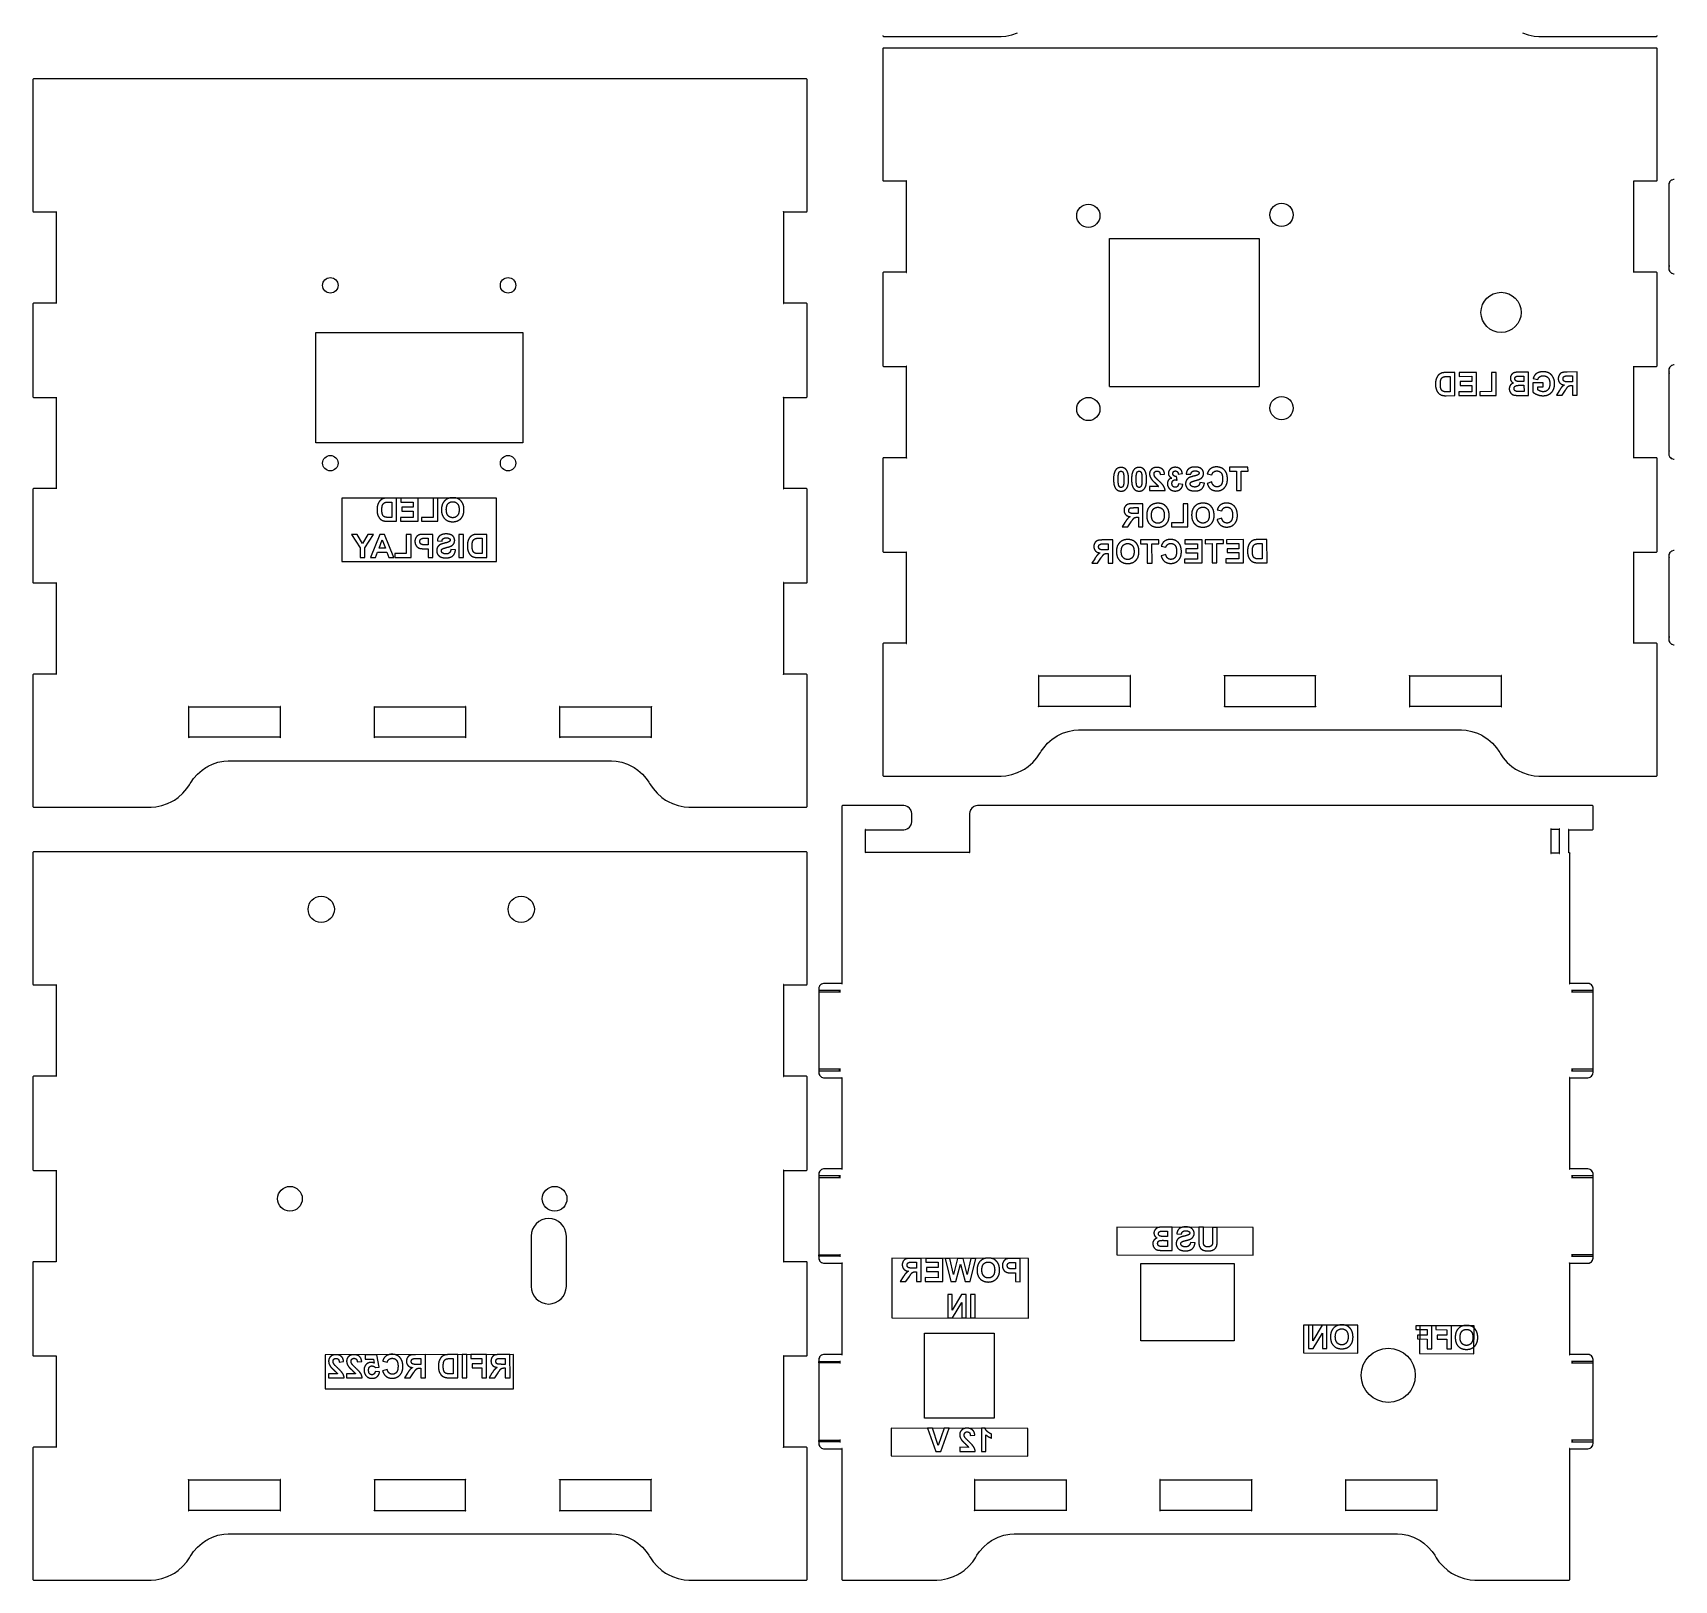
# Model space of a CAD drawing. Header units: millimetres. Extents: x 10 to 222, y 10 to 210.
import ezdxf

# ---------------------------------------------------------------- set-up
doc = ezdxf.new("R2010")
doc.units = ezdxf.units.MM
doc.layers.get('0').update_dxf_attribs({"linetype": 'CONTINUOUS'})

msp = doc.modelspace()

# ---------------------------------------------------------------- linework, layer by layer
for p, q in [((120, 209.8), (120, 209.78)), ((120, 209.78), (120.03, 209.73)), ((120.03, 209.73), (120.08, 209.7)), ((120.08, 209.7), (120.1, 209.7)), ((120.1, 209.7), (123.1, 209.7)), ((123.1, 209.7), (135.1, 209.7)), ((135.1, 209.7), (135.3, 209.7)), ((135.3, 209.7), (135.9, 209.75)), ((135.9, 209.75), (136.68, 209.91)), ((136.68, 209.91), (137.43, 210.16)), ((202.77, 210.16), (203.52, 209.91)), ((203.52, 209.91), (204.3, 209.75)), ((204.3, 209.75), (204.9, 209.7)), ((204.9, 209.7), (205.1, 209.7)), ((205.1, 209.7), (217.1, 209.7)), ((217.1, 209.7), (220.1, 209.7)), ((220.1, 209.7), (220.12, 209.7)), ((220.12, 209.7), (220.17, 209.73)), ((220.17, 209.73), (220.2, 209.78)), ((220.2, 209.78), (220.2, 209.8)), ((222.31, 191.2), (222.08, 191.12)), ((222.4, 191.2), (222.31, 191.2)), ((221.72, 190.68), (221.7, 190.54)), ((221.7, 190.54), (221.7, 190.5)), ((221.7, 190.5), (221.7, 190.2)), ((221.73, 190.27), (221.7, 190.22)), ((221.7, 190.22), (221.7, 190.2)), ((221.7, 190.2), (221.7, 180)), ((221.7, 190.2), (221.7, 190.18)), ((221.7, 190.18), (221.73, 190.13)), ((221.78, 190.82), (221.72, 190.68)), ((221.78, 190.3), (221.73, 190.27)), ((221.73, 190.13), (221.78, 190.1)), ((221.79, 190.85), (221.78, 190.82)), ((221.8, 190.3), (221.78, 190.3)), ((221.78, 190.1), (221.8, 190.1)), ((221.81, 190.88), (221.79, 190.85)), ((221.91, 191), (221.81, 190.88)), ((222.02, 191.09), (221.91, 191)), ((222.05, 191.11), (222.02, 191.09)), ((222.08, 191.12), (222.05, 191.11)), ((149.32, 164.42), (149.32, 183.58)), ((149.32, 183.58), (168.68, 183.58)), ((168.68, 183.58), (168.68, 164.42)), ((221.73, 180.07), (221.7, 180.02)), ((221.7, 180.02), (221.7, 180)), ((221.7, 180), (221.7, 179.7)), ((221.7, 180), (221.7, 179.98)), ((221.7, 179.98), (221.73, 179.93)), ((221.7, 179.7), (221.7, 179.66)), ((221.7, 179.66), (221.72, 179.52)), ((221.72, 179.52), (221.78, 179.38)), ((221.78, 180.1), (221.73, 180.07)), ((221.73, 179.93), (221.78, 179.9)), ((221.8, 180.1), (221.78, 180.1)), ((221.78, 179.9), (221.8, 179.9)), ((221.78, 179.38), (221.79, 179.35)), ((221.79, 179.35), (221.81, 179.32)), ((221.81, 179.32), (221.91, 179.21)), ((221.91, 179.21), (222.02, 179.11)), ((222.02, 179.11), (222.05, 179.09)), ((222.05, 179.09), (222.08, 179.08)), ((222.08, 179.08), (222.32, 179)), ((222.32, 179), (222.4, 179)), ((46.61, 171.39), (73.39, 171.39)), ((46.61, 157.14), (46.61, 171.39)), ((73.39, 171.39), (73.39, 157.14)), ((194.02, 166.23), (192.91, 166.22)), ((193.14, 165.71), (193.42, 165.72)), ((193.42, 165.72), (193.42, 163.73)), ((194.03, 163.23), (194.02, 166.23)), ((203.56, 166.26), (202.36, 166.26)), ((202.61, 165.76), (202.96, 165.76)), ((202.96, 165.76), (202.96, 165.07)), ((203.57, 163.26), (203.56, 166.26)), ((209.85, 166.29), (208.57, 166.28)), ((208.77, 165.78), (209.24, 165.78)), ((209.24, 165.78), (209.25, 165.02)), ((209.86, 163.29), (209.85, 166.29)), ((221.72, 166.68), (221.7, 166.54)), ((221.7, 166.54), (221.7, 166.5)), ((221.7, 166.5), (221.7, 166.2)), ((221.73, 166.27), (221.7, 166.22)), ((221.7, 166.22), (221.7, 166.2)), ((221.7, 166.2), (221.7, 156)), ((221.7, 166.2), (221.7, 166.18)), ((221.7, 166.18), (221.73, 166.13)), ((221.78, 166.82), (221.72, 166.68)), ((221.78, 166.3), (221.73, 166.27)), ((221.73, 166.13), (221.78, 166.1)), ((221.79, 166.85), (221.78, 166.82)), ((221.8, 166.3), (221.78, 166.3)), ((221.78, 166.1), (221.8, 166.1)), ((221.81, 166.88), (221.79, 166.85)), ((221.91, 167), (221.81, 166.88)), ((222.02, 167.09), (221.91, 167)), ((222.05, 167.11), (222.02, 167.09)), ((222.08, 167.12), (222.05, 167.11)), ((222.31, 167.2), (222.08, 167.12)), ((222.4, 167.2), (222.31, 167.2)), ((149.32, 164.42), (168.68, 164.42)), ((193.42, 163.73), (192.97, 163.73)), ((202.97, 163.77), (202.41, 163.76)), ((202.47, 164.57), (202.96, 164.57)), ((202.96, 165.07), (202.56, 165.07)), ((202.96, 164.57), (202.97, 163.77)), ((205.43, 164.88), (204.13, 164.87)), ((204.13, 164.87), (204.13, 163.68)), ((204.16, 165.44), (204.77, 165.33)), ((204.74, 163.99), (204.74, 164.37)), ((204.74, 164.37), (205.44, 164.37)), ((205.44, 164.37), (205.43, 164.88)), ((207.53, 163.87), (207.16, 163.28)), ((207.89, 163.28), (208.32, 163.94)), ((209.25, 165.02), (208.8, 165.02)), ((209.13, 164.54), (209.25, 164.54)), ((209.25, 164.54), (209.25, 163.29)), ((192.89, 163.22), (194.03, 163.23)), ((202.55, 163.26), (203.57, 163.26)), ((207.16, 163.28), (207.89, 163.28)), ((209.25, 163.29), (209.86, 163.29)), ((73.39, 157.14), (46.61, 157.14)), ((221.73, 156.07), (221.7, 156.02)), ((221.7, 156.02), (221.7, 156)), ((221.7, 156), (221.7, 155.7)), ((221.7, 156), (221.7, 155.98)), ((221.7, 155.98), (221.73, 155.93)), ((221.7, 155.7), (221.7, 155.66)), ((221.7, 155.66), (221.72, 155.52)), ((221.72, 155.52), (221.78, 155.38)), ((221.78, 156.1), (221.73, 156.07)), ((221.73, 155.93), (221.78, 155.9)), ((221.8, 156.1), (221.78, 156.1)), ((221.78, 155.9), (221.8, 155.9)), ((221.78, 155.38), (221.79, 155.35)), ((221.79, 155.35), (221.81, 155.32)), ((221.81, 155.32), (221.91, 155.21)), ((221.91, 155.21), (222.02, 155.11)), ((222.02, 155.11), (222.05, 155.09)), ((222.05, 155.09), (222.08, 155.08)), ((222.08, 155.08), (222.32, 155)), ((155.89, 153.01), (156.46, 153.07)), ((158.23, 153.09), (158.76, 153.18)), ((159.26, 153.09), (159.86, 153.07)), ((161.98, 153.13), (162.58, 152.99)), ((222.32, 155), (222.4, 155)), ((154.52, 151.47), (154.52, 150.94)), ((155.66, 151.47), (154.52, 151.47)), ((154.52, 150.94), (156.53, 150.94)), ((158.07, 152.3), (158.01, 152.77)), ((158.81, 151.74), (158.25, 151.81)), ((161.61, 151.93), (161.02, 151.99)), ((162.56, 152.06), (161.98, 151.87)), ((57.06, 149.98), (55.95, 149.98)), ((56.18, 149.47), (56.45, 149.47)), ((56.45, 149.47), (56.45, 147.48)), ((57.06, 146.98), (57.06, 149.98)), ((59.85, 149.98), (57.63, 149.98)), ((57.63, 149.98), (57.63, 149.47)), ((57.63, 149.47), (59.24, 149.47)), ((59.24, 148.8), (57.74, 148.8)), ((57.74, 148.8), (57.74, 148.3)), ((59.24, 149.47), (59.24, 148.8)), ((59.85, 146.98), (59.85, 149.98)), ((62.39, 149.95), (61.79, 149.95)), ((61.79, 149.95), (61.79, 147.48)), ((62.39, 146.98), (62.39, 149.95)), ((153.66, 149.25), (152.38, 149.25)), ((152.58, 148.74), (153.05, 148.74)), ((153.05, 148.74), (153.05, 147.98)), ((153.66, 146.25), (153.66, 149.25)), ((55.92, 146.98), (57.06, 146.98)), ((56.45, 147.48), (56, 147.48)), ((59.24, 147.48), (57.57, 147.48)), ((57.57, 147.48), (57.57, 146.98)), ((57.57, 146.98), (59.85, 146.98)), ((57.74, 148.3), (59.24, 148.3)), ((59.24, 148.3), (59.24, 147.48)), ((61.79, 147.48), (60.28, 147.48)), ((60.28, 147.48), (60.28, 146.98)), ((60.28, 146.98), (62.39, 146.98)), ((151.33, 146.83), (150.97, 146.25)), ((151.69, 146.25), (152.13, 146.9)), ((153.05, 147.98), (152.61, 147.98)), ((152.93, 147.5), (153.06, 147.5)), ((153.06, 147.5), (153.06, 146.25)), ((163.85, 147.38), (163.26, 147.2)), ((163.27, 148.45), (163.87, 148.31)), ((51.96, 145.29), (51.26, 145.29)), ((51.26, 145.29), (52.36, 143.55)), ((52.65, 144.11), (51.96, 145.29)), ((53.36, 145.29), (52.65, 144.11)), ((52.97, 143.56), (54.07, 145.29)), ((54.07, 145.29), (53.36, 145.29)), ((54.89, 145.29), (53.69, 142.29)), ((54.81, 143.48), (55.22, 144.59)), ((55.53, 145.29), (54.89, 145.29)), ((55.22, 144.59), (55.62, 143.48)), ((56.7, 142.29), (55.53, 145.29)), ((58.94, 145.27), (58.33, 145.27)), ((58.33, 145.27), (58.33, 142.8)), ((58.94, 142.29), (58.94, 145.27)), ((61.75, 145.29), (60.78, 145.29)), ((60.85, 144.79), (61.15, 144.79)), ((61.15, 144.79), (61.15, 143.93)), ((61.75, 142.29), (61.75, 145.29)), ((62.35, 144.44), (62.95, 144.41)), ((65.73, 145.29), (65.12, 145.29)), ((65.12, 145.29), (65.12, 142.29)), ((65.73, 142.29), (65.73, 145.29)), ((68.74, 145.29), (67.63, 145.29)), ((67.86, 144.79), (68.13, 144.79)), ((68.13, 144.79), (68.13, 142.8)), ((68.74, 142.29), (68.74, 145.29)), ((149.75, 144.56), (148.47, 144.56)), ((149.76, 141.56), (149.75, 144.56)), ((150.97, 146.25), (151.69, 146.25)), ((153.06, 146.25), (153.66, 146.25)), ((169.7, 144.61), (168.59, 144.61)), ((169.71, 141.61), (169.7, 144.61)), ((52.36, 143.55), (52.36, 142.29)), ((52.97, 142.29), (52.97, 143.56)), ((54.35, 142.29), (54.61, 142.97)), ((54.61, 142.97), (55.81, 142.97)), ((55.62, 143.48), (54.81, 143.48)), ((55.81, 142.97), (56.06, 142.29)), ((58.33, 142.8), (56.83, 142.8)), ((56.83, 142.8), (56.83, 142.29)), ((60.75, 143.42), (61.15, 143.42)), ((61.15, 143.93), (60.81, 143.93)), ((61.15, 143.42), (61.15, 142.29)), ((64.7, 143.27), (64.11, 143.33)), ((68.13, 142.8), (67.68, 142.8)), ((148.67, 144.05), (149.14, 144.05)), ((149.15, 143.29), (148.7, 143.29)), ((149.02, 142.81), (149.15, 142.81)), ((149.14, 144.05), (149.15, 143.29)), ((149.15, 142.81), (149.15, 141.56)), ((156.02, 143.75), (156.62, 143.61)), ((156.61, 142.68), (156.02, 142.49)), ((168.82, 144.1), (169.1, 144.1)), ((169.1, 144.1), (169.1, 142.12)), ((221.72, 142.68), (221.7, 142.55)), ((221.7, 142.55), (221.7, 142.5)), ((221.7, 142.5), (221.7, 142.2)), ((221.78, 142.82), (221.72, 142.68)), ((221.79, 142.85), (221.78, 142.82)), ((221.81, 142.88), (221.79, 142.85)), ((221.91, 143), (221.81, 142.88)), ((222.02, 143.09), (221.91, 143)), ((222.05, 143.11), (222.02, 143.09)), ((222.08, 143.12), (222.05, 143.11)), ((222.31, 143.2), (222.08, 143.12)), ((222.4, 143.2), (222.31, 143.2)), ((52.36, 142.29), (52.97, 142.29)), ((53.69, 142.29), (54.35, 142.29)), ((56.06, 142.29), (56.7, 142.29)), ((56.83, 142.29), (58.94, 142.29)), ((61.15, 142.29), (61.75, 142.29)), ((65.12, 142.29), (65.73, 142.29)), ((67.6, 142.29), (68.74, 142.29)), ((147.42, 142.14), (147.06, 141.55)), ((147.06, 141.55), (147.78, 141.56)), ((147.78, 141.56), (148.22, 142.21)), ((149.15, 141.56), (149.76, 141.56)), ((168.57, 141.61), (169.71, 141.61)), ((169.1, 142.12), (168.65, 142.12)), ((221.73, 142.27), (221.7, 142.22)), ((221.7, 142.22), (221.7, 142.2)), ((221.7, 142.2), (221.7, 132)), ((221.7, 142.2), (221.7, 142.18)), ((221.7, 142.18), (221.73, 142.13)), ((221.78, 142.3), (221.73, 142.27)), ((221.73, 142.13), (221.78, 142.1)), ((221.8, 142.3), (221.78, 142.3)), ((221.78, 142.1), (221.8, 142.1)), ((221.73, 132.07), (221.7, 132.02)), ((221.7, 132.02), (221.7, 132)), ((221.7, 132), (221.7, 131.7)), ((221.7, 132), (221.7, 131.98)), ((221.7, 131.98), (221.73, 131.93)), ((221.7, 131.7), (221.7, 131.66)), ((221.78, 132.1), (221.73, 132.07)), ((221.73, 131.93), (221.78, 131.9)), ((221.8, 132.1), (221.78, 132.1)), ((221.78, 131.9), (221.8, 131.9)), ((221.7, 131.66), (221.72, 131.52)), ((221.72, 131.52), (221.78, 131.38)), ((221.78, 131.38), (221.79, 131.35)), ((221.79, 131.35), (221.81, 131.32)), ((221.81, 131.32), (221.91, 131.21)), ((221.91, 131.21), (222.02, 131.11)), ((222.02, 131.11), (222.05, 131.09)), ((222.05, 131.09), (222.08, 131.08)), ((222.08, 131.08), (222.32, 131)), ((222.32, 131), (222.4, 131)), ((157.45, 55.66), (156.25, 55.66)), ((157.44, 52.66), (157.45, 55.66)), ((160.89, 55.65), (160.88, 54.07)), ((161.49, 55.65), (160.89, 55.65)), ((161.49, 53.99), (161.49, 55.65)), ((163.28, 55.64), (162.67, 55.64)), ((162.67, 55.64), (162.67, 54.02)), ((163.27, 54.04), (163.28, 55.64)), ((156.84, 53.16), (156.28, 53.16)), ((156.35, 53.96), (156.84, 53.96)), ((156.84, 54.46), (156.44, 54.46)), ((156.5, 55.16), (156.84, 55.16)), ((156.84, 55.16), (156.84, 54.46)), ((156.84, 53.96), (156.84, 53.16)), ((158.05, 54.8), (158.65, 54.77)), ((160.4, 53.63), (159.81, 53.68)), ((124.96, 51.63), (123.69, 51.63)), ((123.89, 51.13), (124.36, 51.13)), ((124.36, 51.13), (124.36, 50.36)), ((124.96, 48.63), (124.96, 51.63)), ((127.76, 51.63), (125.54, 51.63)), ((125.54, 51.63), (125.54, 51.12)), ((125.54, 51.12), (127.16, 51.12)), ((127.16, 51.12), (127.15, 50.46)), ((127.76, 48.63), (127.76, 51.63)), ((128.68, 51.63), (128.07, 51.63)), ((128.07, 51.63), (128.8, 48.63)), ((129.14, 49.53), (128.68, 51.63)), ((129.67, 51.63), (129.14, 49.53)), ((130.39, 51.62), (129.67, 51.63)), ((130.93, 49.56), (130.39, 51.62)), ((131.39, 51.62), (130.93, 49.56)), ((131.29, 48.62), (132.01, 51.62)), ((132.01, 51.62), (131.39, 51.62)), ((137.77, 51.61), (136.8, 51.62)), ((136.87, 51.11), (137.17, 51.11)), ((137.17, 51.11), (137.17, 50.26)), ((137.77, 48.61), (137.77, 51.61)), ((156.42, 52.66), (157.44, 52.66)), ((122.63, 49.22), (122.26, 48.64)), ((122.99, 48.64), (123.43, 49.29)), ((124.36, 50.36), (123.91, 50.37)), ((124.23, 49.89), (124.36, 49.89)), ((124.36, 49.89), (124.35, 48.63)), ((127.15, 49.13), (125.48, 49.14)), ((125.48, 49.14), (125.48, 48.63)), ((127.15, 50.46), (125.65, 50.46)), ((125.65, 50.46), (125.65, 49.95)), ((125.65, 49.95), (127.15, 49.95)), ((127.15, 49.95), (127.15, 49.13)), ((129.44, 48.63), (130.04, 50.87)), ((130.04, 50.87), (130.63, 48.62)), ((136.77, 49.75), (137.16, 49.75)), ((137.17, 50.26), (136.83, 50.26)), ((137.16, 49.75), (137.16, 48.62)), ((122.26, 48.64), (122.99, 48.64)), ((124.35, 48.63), (124.96, 48.63)), ((125.48, 48.63), (127.76, 48.63)), ((128.96, 46.94), (128.39, 46.95)), ((128.39, 46.95), (128.39, 43.95)), ((128.8, 48.63), (129.44, 48.63)), ((130.19, 46.94), (128.95, 44.94)), ((128.95, 44.94), (128.96, 46.94)), ((130.77, 46.94), (130.19, 46.94)), ((130.63, 48.62), (131.29, 48.62)), ((130.77, 43.94), (130.77, 46.94)), ((131.36, 46.94), (131.35, 43.94)), ((131.96, 46.94), (131.36, 46.94)), ((131.96, 43.94), (131.96, 46.94)), ((137.16, 48.62), (137.77, 48.61)), ((129, 43.94), (130.21, 45.9)), ((130.21, 45.9), (130.21, 43.94)), ((128.39, 43.95), (129, 43.94)), ((130.21, 43.94), (130.77, 43.94)), ((131.35, 43.94), (131.96, 43.94)), ((175.07, 42.99), (175.06, 39.99)), ((175.63, 42.99), (175.07, 42.99)), ((175.63, 40.98), (175.63, 42.99)), ((176.86, 42.98), (175.63, 40.98)), ((177.45, 42.98), (176.86, 42.98)), ((177.44, 39.98), (177.45, 42.98)), ((191.04, 42.91), (188.98, 42.92)), ((188.98, 42.92), (188.98, 42.41)), ((191.03, 39.91), (191.04, 42.91)), ((193.6, 42.91), (191.54, 42.91)), ((191.54, 42.91), (191.54, 42.41)), ((193.59, 39.91), (193.6, 42.91)), ((175.67, 39.99), (176.89, 41.94)), ((176.89, 41.94), (176.88, 39.98)), ((188.98, 42.41), (190.43, 42.41)), ((189.18, 41.7), (189.17, 41.2)), ((189.17, 41.2), (190.43, 41.19)), ((190.43, 41.7), (189.18, 41.7)), ((190.43, 41.19), (190.42, 39.92)), ((190.43, 42.41), (190.43, 41.7)), ((191.54, 42.41), (192.99, 42.4)), ((191.74, 41.7), (191.73, 41.19)), ((191.73, 41.19), (192.99, 41.18)), ((192.99, 41.69), (191.74, 41.7)), ((192.99, 41.18), (192.98, 39.91)), ((192.99, 42.4), (192.99, 41.69)), ((49.65, 38.22), (50.22, 38.28)), ((51.98, 38.23), (52.56, 38.29)), ((54.51, 39.13), (52.99, 39.12)), ((52.99, 39.12), (52.99, 38.58)), ((52.99, 38.58), (54.07, 38.59)), ((54.07, 38.59), (54.16, 38.08)), ((54.8, 37.56), (54.51, 39.13)), ((55.28, 38.34), (55.88, 38.2)), ((60.8, 39.18), (59.53, 39.17)), ((59.73, 38.67), (60.2, 38.67)), ((60.2, 38.67), (60.2, 37.91)), ((60.81, 36.18), (60.8, 39.18)), ((65, 39.18), (63.89, 39.18)), ((64.12, 38.67), (64.39, 38.67)), ((64.39, 38.67), (64.4, 36.69)), ((65, 36.18), (65, 39.18)), ((66.18, 39.19), (65.57, 39.18)), ((65.57, 39.18), (65.58, 36.18)), ((66.18, 36.19), (66.18, 39.19)), ((68.72, 39.19), (66.66, 39.19)), ((66.66, 39.19), (66.66, 38.68)), ((66.66, 38.68), (68.11, 38.68)), ((68.11, 38.68), (68.11, 37.97)), ((68.72, 36.19), (68.72, 39.19)), ((71.74, 39.19), (70.47, 39.19)), ((70.67, 38.69), (71.14, 38.69)), ((71.14, 38.69), (71.14, 37.92)), ((71.75, 36.19), (71.74, 39.19)), ((175.06, 39.99), (175.67, 39.99)), ((176.88, 39.98), (177.44, 39.98)), ((190.42, 39.92), (191.03, 39.91)), ((192.98, 39.91), (193.59, 39.91)), ((48.28, 36.69), (48.28, 36.16)), ((49.42, 36.69), (48.28, 36.69)), ((48.28, 36.16), (50.3, 36.16)), ((51.75, 36.7), (50.61, 36.69)), ((50.61, 36.69), (50.61, 36.16)), ((50.61, 36.16), (52.63, 36.16)), ((54.87, 36.94), (54.3, 37)), ((54.34, 37.5), (54.8, 37.56)), ((55.86, 37.27), (55.27, 37.08)), ((58.48, 36.76), (58.11, 36.17)), ((58.11, 36.17), (58.84, 36.17)), ((58.84, 36.17), (59.27, 36.83)), ((60.2, 37.91), (59.75, 37.91)), ((60.08, 37.43), (60.2, 37.43)), ((60.2, 37.43), (60.2, 36.18)), ((60.2, 36.18), (60.81, 36.18)), ((63.86, 36.18), (65, 36.18)), ((64.4, 36.69), (63.94, 36.69)), ((65.58, 36.18), (66.18, 36.19)), ((68.11, 37.97), (66.86, 37.97)), ((66.86, 37.97), (66.86, 37.46)), ((66.86, 37.46), (68.11, 37.46)), ((68.11, 37.46), (68.12, 36.19)), ((68.12, 36.19), (68.72, 36.19)), ((69.42, 36.78), (69.05, 36.19)), ((69.05, 36.19), (69.78, 36.19)), ((69.78, 36.19), (70.21, 36.84)), ((71.14, 37.92), (70.69, 37.92)), ((71.02, 37.45), (71.14, 37.45)), ((71.14, 37.45), (71.14, 36.19)), ((71.14, 36.19), (71.75, 36.19)), ((126.43, 29.66), (125.78, 29.66)), ((125.78, 29.66), (126.85, 26.66)), ((127.16, 27.44), (126.43, 29.66)), ((127.92, 29.66), (127.16, 27.44)), ((127.5, 26.66), (128.58, 29.65)), ((128.58, 29.65), (127.92, 29.66)), ((131.32, 28.72), (131.9, 28.77)), ((133.22, 29.66), (132.75, 29.66)), ((132.75, 29.66), (132.75, 26.65)), ((133.32, 26.64), (133.32, 28.81)), ((134.07, 28.37), (134.07, 28.9)), ((126.85, 26.66), (127.5, 26.66)), ((129.94, 27.19), (129.94, 26.65)), ((131.09, 27.18), (129.94, 27.19)), ((129.94, 26.65), (131.96, 26.65)), ((132.75, 26.65), (133.32, 26.64))]:
    msp.add_line(p, q)
for points in [[(220.2, 191.1), (220.2, 208.1), (220.2, 208.12), (220.17, 208.17), (220.12, 208.2), (220.1, 208.2), (217.1, 208.2), (123.1, 208.2), (120.1, 208.2), (120.08, 208.2), (120.03, 208.17), (120, 208.12), (120, 208.1), (120, 191.1), (120, 191.08), (120.03, 191.03), (120.08, 191), (120.1, 191), (123, 191), (123.01, 191), (123.04, 191.01), (123.04, 191.04), (123.01, 191.04), (123, 191.01), (123, 191), (123, 179.2), (120.1, 179.2), (120.08, 179.2), (120.03, 179.17), (120, 179.12), (120, 179.1), (120, 167.1), (120, 167.08), (120.03, 167.03), (120.08, 167), (120.1, 167), (123, 167), (123.01, 167), (123.04, 167.01), (123.04, 167.04), (123.01, 167.04), (123, 167.01), (123, 167), (123, 155.2), (123.01, 155.2), (123.04, 155.19), (123.04, 155.16), (123.01, 155.16), (123, 155.19), (123, 155.2), (120.1, 155.2), (120.08, 155.2), (120.03, 155.17), (120, 155.12), (120, 155.1), (120, 143.1), (120, 143.08), (120.03, 143.03), (120.08, 143), (120.1, 143), (123, 143), (123, 143.01), (123.01, 143.04), (123.04, 143.04), (123.04, 143.02), (123.01, 143), (123, 143), (123, 131.2), (120.1, 131.2), (120.08, 131.2), (120.03, 131.17), (120, 131.12), (120, 131.1), (120, 114.1), (120, 114.08), (120.03, 114.03), (120.08, 114), (120.1, 114), (123.1, 114), (135.1, 114), (135.3, 114), (135.9, 114.05), (136.68, 114.21), (137.43, 114.46), (137.98, 114.72), (138.15, 114.82), (138.32, 114.92), (138.81, 115.26), (139.41, 115.79), (139.94, 116.39), (140.28, 116.88), (140.38, 117.05), (140.48, 117.22), (140.81, 117.69), (141.32, 118.27), (141.9, 118.78), (142.38, 119.11), (142.54, 119.21), (142.71, 119.31), (143.24, 119.55), (143.96, 119.8), (144.72, 119.95), (145.3, 120), (145.49, 120), (194.71, 120), (194.9, 120), (195.48, 119.95), (196.23, 119.8), (196.96, 119.55), (197.49, 119.31), (197.66, 119.21), (197.82, 119.11), (198.3, 118.78), (198.88, 118.27), (199.39, 117.69), (199.72, 117.22), (199.82, 117.05), (199.92, 116.88), (200.26, 116.39), (200.79, 115.79), (201.38, 115.26), (201.88, 114.92), (202.05, 114.82), (202.22, 114.72), (202.77, 114.46), (203.52, 114.21), (204.3, 114.05), (204.9, 114), (205.1, 114), (217.1, 114), (220.1, 114), (220.12, 114), (220.17, 114.03), (220.2, 114.08), (220.2, 114.1), (220.2, 131.1), (220.2, 131.12), (220.17, 131.17), (220.12, 131.2), (220.1, 131.2), (217.2, 131.2), (217.2, 131.19), (217.18, 131.16), (217.16, 131.16), (217.16, 131.19), (217.19, 131.2), (217.2, 131.2), (217.2, 143), (217.19, 143), (217.16, 143.02), (217.16, 143.04), (217.18, 143.04), (217.2, 143.01), (217.2, 143), (220.1, 143), (220.12, 143), (220.17, 143.03), (220.2, 143.08), (220.2, 143.1), (220.2, 155.1), (220.2, 155.12), (220.17, 155.17), (220.12, 155.2), (220.1, 155.2), (217.2, 155.2), (217.19, 155.2), (217.16, 155.19), (217.16, 155.16), (217.18, 155.16), (217.2, 155.19), (217.2, 155.2), (217.2, 167), (220.1, 167), (220.12, 167), (220.17, 167.03), (220.2, 167.08), (220.2, 167.1), (220.2, 179.1), (220.2, 179.12), (220.17, 179.17), (220.12, 179.2), (220.1, 179.2), (217.2, 179.2), (217.2, 179.19), (217.18, 179.16), (217.16, 179.16), (217.16, 179.19), (217.19, 179.2), (217.2, 179.2), (217.2, 191), (217.2, 191.01), (217.18, 191.04), (217.16, 191.04), (217.16, 191.01), (217.19, 191), (217.2, 191), (220.1, 191), (220.12, 191), (220.17, 191.03), (220.2, 191.08)], [(32.71, 115.31), (33.24, 115.55), (33.96, 115.8), (34.72, 115.95), (35.3, 116), (35.49, 116), (84.71, 116), (84.9, 116), (85.48, 115.95), (86.23, 115.8), (86.96, 115.55), (87.49, 115.31), (87.66, 115.21), (87.82, 115.11), (88.3, 114.78), (88.88, 114.27), (89.39, 113.69), (89.72, 113.22), (89.82, 113.05), (89.92, 112.88), (90.26, 112.39), (90.79, 111.79), (91.38, 111.26), (91.88, 110.92), (92.05, 110.82), (92.22, 110.72), (92.77, 110.46), (93.52, 110.21), (94.3, 110.05), (94.9, 110), (95.1, 110), (107.1, 110), (110.1, 110), (110.12, 110), (110.17, 110.03), (110.2, 110.08), (110.2, 110.1), (110.2, 127.1), (110.2, 127.12), (110.17, 127.17), (110.12, 127.2), (110.1, 127.2), (107.2, 127.2), (107.2, 127.19), (107.19, 127.16), (107.16, 127.16), (107.16, 127.19), (107.19, 127.2), (107.2, 127.2), (107.2, 139), (107.2, 139.01), (107.19, 139.04), (107.16, 139.04), (107.16, 139.02), (107.19, 139), (107.2, 139), (110.1, 139), (110.12, 139), (110.17, 139.03), (110.2, 139.08), (110.2, 139.1), (110.2, 151.1), (110.2, 151.12), (110.17, 151.17), (110.12, 151.2), (110.1, 151.2), (107.2, 151.2), (107.2, 163), (107.19, 163), (107.16, 163.01), (107.16, 163.04), (107.19, 163.04), (107.2, 163.01), (107.2, 163), (110.1, 163), (110.12, 163), (110.17, 163.03), (110.2, 163.08), (110.2, 163.1), (110.2, 175.1), (110.2, 175.12), (110.17, 175.17), (110.12, 175.2), (110.1, 175.2), (107.2, 175.2), (107.19, 175.2), (107.16, 175.19), (107.16, 175.16), (107.19, 175.16), (107.2, 175.19), (107.2, 175.2), (107.2, 187), (107.19, 187), (107.16, 187.01), (107.16, 187.04), (107.19, 187.04), (107.2, 187.01), (107.2, 187), (110.1, 187), (110.12, 187), (110.17, 187.03), (110.2, 187.08), (110.2, 187.1), (110.2, 204.1), (110.2, 204.12), (110.17, 204.17), (110.12, 204.2), (110.1, 204.2), (107.1, 204.2), (13.1, 204.2), (10.1, 204.2), (10.08, 204.2), (10.03, 204.17), (10, 204.12), (10, 204.1), (10, 187.1), (10, 187.08), (10.03, 187.03), (10.08, 187), (10.1, 187), (13, 187), (13, 187.01), (13.01, 187.04), (13.04, 187.04), (13.04, 187.01), (13.01, 187), (13, 187), (13, 175.2), (13, 175.19), (13.01, 175.16), (13.04, 175.16), (13.04, 175.19), (13.01, 175.2), (13, 175.2), (10.1, 175.2), (10.08, 175.2), (10.03, 175.17), (10, 175.12), (10, 175.1), (10, 163.1), (10, 163.08), (10.03, 163.03), (10.08, 163), (10.1, 163), (13, 163), (13, 163.01), (13.01, 163.04), (13.04, 163.04), (13.04, 163.01), (13.01, 163), (13, 163), (13, 151.2), (10.1, 151.2), (10.08, 151.2), (10.03, 151.17), (10, 151.12), (10, 151.1), (10, 139.1), (10, 139.08), (10.03, 139.03), (10.08, 139), (10.1, 139), (13, 139), (13.01, 139), (13.04, 139.02), (13.04, 139.04), (13.01, 139.04), (13, 139.01), (13, 139), (13, 127.2), (13, 127.19), (13.01, 127.16), (13.04, 127.16), (13.04, 127.19), (13.01, 127.2), (13, 127.2), (10.1, 127.2), (10.08, 127.2), (10.03, 127.17), (10, 127.12), (10, 127.1), (10, 110.1), (10, 110.08), (10.03, 110.03), (10.08, 110), (10.1, 110), (13.1, 110), (25.1, 110), (25.3, 110), (25.9, 110.05), (26.68, 110.21), (27.43, 110.46), (27.98, 110.72), (28.15, 110.82), (28.32, 110.92), (28.81, 111.26), (29.41, 111.79), (29.94, 112.39), (30.28, 112.88), (30.38, 113.05), (30.48, 113.22), (30.81, 113.69), (31.32, 114.27), (31.9, 114.78), (32.38, 115.11), (32.54, 115.21)], [(123.04, 179.19), (123.01, 179.2), (123, 179.2), (123, 179.19), (123.01, 179.16), (123.04, 179.16)], [(196.21, 165.06), (194.71, 165.06), (194.71, 164.55), (196.21, 164.56), (196.22, 163.74), (194.54, 163.73), (194.54, 163.23), (196.82, 163.24), (196.81, 166.24), (194.59, 166.23), (194.59, 165.72), (196.21, 165.73)], [(197.26, 163.24), (199.37, 163.25), (199.36, 166.22), (198.75, 166.22), (198.76, 163.75), (197.25, 163.74)], [(217.2, 167.01), (217.18, 167.04), (217.16, 167.04), (217.16, 167.01), (217.19, 167), (217.2, 167)], [(165.77, 150.97), (166.37, 150.97), (166.37, 153.46), (167.26, 153.46), (167.25, 153.97), (164.87, 153.96), (164.87, 153.46), (165.76, 153.46)], [(13.01, 151.16), (13.04, 151.16), (13.04, 151.19), (13.01, 151.2), (13, 151.2), (13, 151.19)], [(107.16, 151.19), (107.16, 151.16), (107.19, 151.16), (107.2, 151.19), (107.2, 151.2), (107.19, 151.2)], [(50, 141.77), (70, 141.77), (70, 149.98), (50, 149.98)], [(157.36, 146.77), (157.36, 146.26), (159.47, 146.27), (159.46, 149.24), (158.86, 149.24), (158.86, 146.77)], [(153.33, 144.57), (153.33, 144.06), (154.21, 144.06), (154.22, 141.57), (154.83, 141.57), (154.82, 144.07), (155.71, 144.07), (155.71, 144.58)], [(159.04, 142.09), (159.04, 141.59), (161.32, 141.59), (161.32, 144.59), (159.09, 144.59), (159.09, 144.08), (160.71, 144.08), (160.71, 143.42), (159.21, 143.41), (159.21, 142.91), (160.72, 142.91), (160.72, 142.09)], [(161.71, 144.59), (161.71, 144.08), (162.6, 144.09), (162.6, 141.59), (163.21, 141.6), (163.2, 144.09), (164.09, 144.09), (164.09, 144.6)], [(166.07, 142.93), (166.07, 142.11), (164.4, 142.1), (164.4, 141.6), (166.68, 141.61), (166.67, 144.61), (164.45, 144.6), (164.45, 144.09), (166.07, 144.1), (166.07, 143.43), (164.56, 143.43), (164.56, 142.92)], [(123.01, 131.2), (123, 131.2), (123, 131.19), (123.01, 131.16), (123.04, 131.16), (123.04, 131.19)], [(140.2, 126.97), (152, 126.97), (152.01, 126.97), (152.04, 126.99), (152.04, 127.01), (152.01, 127.02), (152, 126.99), (152, 126.97), (152, 123.03), (152, 123.02), (152.01, 122.98), (152.04, 122.99), (152.04, 123.01), (152.01, 123.03), (152, 123.03), (146.1, 123.03), (140.2, 123.03), (140.2, 123.02), (140.18, 122.98), (140.16, 122.99), (140.16, 123.01), (140.19, 123.03), (140.2, 123.03)], [(140.2, 126.99), (140.18, 127.02), (140.16, 127.01), (140.16, 126.99), (140.19, 126.97), (140.2, 126.97)], [(164.16, 123.01), (164.16, 122.99), (164.18, 122.98), (164.2, 123.02), (164.2, 123.03), (170.1, 123.03), (176, 123.03), (176.01, 123.03), (176.04, 123.01), (176.04, 122.99), (176.01, 122.98), (176, 123.02), (176, 123.03), (176, 126.97), (164.2, 126.97), (164.19, 126.97), (164.16, 126.99), (164.16, 127.01), (164.18, 127.02), (164.2, 126.99), (164.2, 126.97), (164.2, 123.03), (164.19, 123.03)], [(176, 126.97), (176.01, 126.97), (176.04, 126.99), (176.04, 127.01), (176.01, 127.02), (176, 126.99)], [(200.01, 123.03), (200, 123.03), (194.1, 123.03), (188.2, 123.03), (188.19, 123.03), (188.16, 123.01), (188.16, 122.99), (188.18, 122.98), (188.2, 123.02), (188.2, 123.03), (188.2, 126.97), (188.19, 126.97), (188.16, 126.99), (188.16, 127.01), (188.18, 127.02), (188.2, 126.99), (188.2, 126.97), (200, 126.97), (200, 123.03), (200, 123.02), (200.01, 122.98), (200.04, 122.99), (200.04, 123.01)], [(200, 126.97), (200.01, 126.97), (200.04, 126.99), (200.04, 127.01), (200.01, 127.02), (200, 126.99)], [(42.04, 122.99), (42.04, 123.01), (42.01, 123.02), (42, 122.99), (42, 122.97), (42, 119.03), (42, 119.02), (42.01, 118.98), (42.04, 118.99), (42.04, 119.01), (42.01, 119.03), (42, 119.03), (36.1, 119.03), (30.2, 119.03), (30.2, 119.02), (30.18, 118.98), (30.16, 118.99), (30.16, 119.01), (30.19, 119.03), (30.2, 119.03), (30.2, 122.97), (42, 122.97), (42.01, 122.97)], [(30.2, 122.97), (30.2, 122.99), (30.18, 123.02), (30.16, 123.01), (30.16, 122.99), (30.19, 122.97)], [(54.18, 123.02), (54.16, 123.01), (54.16, 122.99), (54.19, 122.97), (54.2, 122.97), (54.2, 122.99)], [(54.2, 122.97), (66, 122.97), (66, 119.03), (60.1, 119.03), (54.2, 119.03), (54.19, 119.03), (54.16, 119.01), (54.16, 118.99), (54.18, 118.98), (54.2, 119.02), (54.2, 119.03)], [(66.04, 123.01), (66.01, 123.02), (66, 122.99), (66, 122.97), (66.01, 122.97), (66.04, 122.99)], [(78.16, 122.99), (78.19, 122.97), (78.2, 122.97), (90, 122.97), (90, 122.99), (90.01, 123.02), (90.04, 123.01), (90.04, 122.99), (90.01, 122.97), (90, 122.97), (90, 119.03), (90.01, 119.03), (90.04, 119.01), (90.04, 118.99), (90.01, 118.98), (90, 119.02), (90, 119.03), (84.1, 119.03), (78.2, 119.03), (78.2, 119.02), (78.18, 118.98), (78.16, 118.99), (78.16, 119.01), (78.19, 119.03), (78.2, 119.03), (78.2, 122.97), (78.2, 122.99), (78.18, 123.02), (78.16, 123.01)], [(66.04, 119.01), (66.01, 119.03), (66, 119.03), (66, 119.02), (66.01, 118.98), (66.04, 118.99)], [(111.7, 76), (111.7, 75.7), (111.7, 75.66), (111.72, 75.52), (111.78, 75.38), (111.79, 75.35), (111.81, 75.32), (111.91, 75.21), (112.02, 75.11), (112.05, 75.09), (112.08, 75.08), (112.32, 75), (112.4, 75), (114.7, 75), (114.7, 75.01), (114.71, 75.04), (114.74, 75.04), (114.74, 75.02), (114.71, 75), (114.7, 75), (114.7, 63.2), (114.7, 63.19), (114.71, 63.16), (114.74, 63.16), (114.74, 63.19), (114.71, 63.2), (114.7, 63.2), (112.4, 63.2), (112.31, 63.2), (112.08, 63.12), (112.05, 63.11), (112.02, 63.09), (111.91, 63), (111.81, 62.88), (111.79, 62.85), (111.78, 62.82), (111.72, 62.68), (111.7, 62.55), (111.7, 62.5), (111.7, 62.2), (111.7, 62.18), (111.73, 62.13), (111.78, 62.1), (111.8, 62.1), (114.5, 62.1), (114.49, 62.1), (114.45, 62.11), (114.45, 62.11), (114.45, 62.12), (114.41, 62.15), (114.41, 62.15), (114.41, 62.15), (114.4, 62.19), (114.4, 62.2), (114.4, 62.21), (114.41, 62.25), (114.41, 62.25), (114.41, 62.25), (114.45, 62.28), (114.45, 62.29), (114.45, 62.29), (114.49, 62.3), (114.5, 62.3), (111.8, 62.3), (111.78, 62.3), (111.73, 62.27), (111.7, 62.22), (111.7, 62.2), (111.7, 52), (111.7, 52.02), (111.73, 52.07), (111.78, 52.1), (111.8, 52.1), (114.5, 52.1), (114.49, 52.1), (114.45, 52.09), (114.45, 52.09), (114.45, 52.09), (114.41, 52.05), (114.41, 52.05), (114.41, 52.05), (114.4, 52.01), (114.4, 52), (114.4, 51.99), (114.41, 51.95), (114.41, 51.95), (114.41, 51.95), (114.45, 51.92), (114.45, 51.91), (114.45, 51.91), (114.49, 51.9), (114.5, 51.9), (111.8, 51.9), (111.78, 51.9), (111.73, 51.93), (111.7, 51.98), (111.7, 52), (111.7, 51.7), (111.7, 51.66), (111.72, 51.52), (111.78, 51.38), (111.79, 51.35), (111.81, 51.32), (111.91, 51.2), (112.02, 51.11), (112.05, 51.09), (112.08, 51.08), (112.32, 51), (112.4, 51), (114.7, 51), (114.7, 51.01), (114.71, 51.04), (114.74, 51.04), (114.74, 51.01), (114.71, 51), (114.7, 51), (114.7, 39.2), (114.7, 39.19), (114.71, 39.16), (114.74, 39.16), (114.74, 39.19), (114.71, 39.2), (114.7, 39.2), (112.4, 39.2), (112.31, 39.2), (112.08, 39.12), (112.05, 39.11), (112.02, 39.09), (111.91, 39), (111.81, 38.88), (111.79, 38.85), (111.78, 38.82), (111.72, 38.68), (111.7, 38.55), (111.7, 38.5), (111.7, 38.2), (111.7, 38.22), (111.73, 38.27), (111.78, 38.3), (111.8, 38.3), (114.5, 38.3), (114.49, 38.3), (114.45, 38.29), (114.45, 38.29), (114.45, 38.28), (114.41, 38.25), (114.41, 38.25), (114.41, 38.25), (114.4, 38.21), (114.4, 38.2), (114.4, 38.19), (114.41, 38.15), (114.41, 38.15), (114.41, 38.15), (114.45, 38.12), (114.45, 38.11), (114.45, 38.11), (114.49, 38.1), (114.5, 38.1), (111.8, 38.1), (111.78, 38.1), (111.73, 38.13), (111.7, 38.18), (111.7, 38.2), (111.7, 28), (111.7, 28.02), (111.73, 28.07), (111.78, 28.1), (111.8, 28.1), (114.5, 28.1), (114.49, 28.1), (114.45, 28.09), (114.45, 28.09), (114.45, 28.09), (114.41, 28.05), (114.41, 28.05), (114.41, 28.05), (114.4, 28.01), (114.4, 28), (114.4, 27.99), (114.41, 27.95), (114.41, 27.95), (114.41, 27.95), (114.45, 27.92), (114.45, 27.91), (114.45, 27.91), (114.49, 27.9), (114.5, 27.9), (111.8, 27.9), (111.78, 27.9), (111.73, 27.93), (111.7, 27.98), (111.7, 28), (111.7, 27.7), (111.7, 27.66), (111.72, 27.52), (111.78, 27.38), (111.79, 27.35), (111.81, 27.32), (111.91, 27.21), (112.02, 27.11), (112.05, 27.09), (112.08, 27.08), (112.32, 27), (112.4, 27), (114.7, 27), (114.71, 27), (114.74, 27.02), (114.74, 27.04), (114.71, 27.04), (114.7, 27.01), (114.7, 27), (114.7, 10.1), (114.7, 10.08), (114.73, 10.03), (114.78, 10), (114.8, 10), (126.8, 10), (127, 10), (127.6, 10.05), (128.38, 10.21), (129.13, 10.46), (129.68, 10.72), (129.85, 10.82), (130.02, 10.92), (130.51, 11.26), (131.11, 11.79), (131.64, 12.39), (131.98, 12.88), (132.08, 13.05), (132.18, 13.22), (132.51, 13.69), (133.02, 14.27), (133.6, 14.78), (134.07, 15.11), (134.24, 15.21), (134.41, 15.31), (134.94, 15.55), (135.66, 15.8), (136.42, 15.95), (137, 16), (137.19, 16), (186.41, 16), (186.6, 16), (187.18, 15.95), (187.93, 15.8), (188.66, 15.55), (189.19, 15.31), (189.36, 15.21), (189.52, 15.11), (190, 14.78), (190.58, 14.27), (191.09, 13.69), (191.42, 13.22), (191.52, 13.05), (191.62, 12.88), (191.96, 12.39), (192.49, 11.79), (193.09, 11.26), (193.58, 10.92), (193.75, 10.82), (193.92, 10.72), (194.47, 10.46), (195.22, 10.21), (196, 10.05), (196.6, 10), (196.8, 10), (208.8, 10), (208.82, 10), (208.87, 10.03), (208.9, 10.08), (208.9, 10.1), (208.9, 27), (208.9, 27.01), (208.88, 27.04), (208.86, 27.04), (208.86, 27.02), (208.89, 27), (208.9, 27), (211.2, 27), (211.24, 27), (211.38, 27.02), (211.52, 27.08), (211.55, 27.09), (211.58, 27.11), (211.69, 27.21), (211.79, 27.32), (211.81, 27.35), (211.82, 27.38), (211.88, 27.52), (211.9, 27.66), (211.9, 27.7), (211.9, 28), (211.9, 28.02), (211.87, 28.07), (211.82, 28.1), (211.8, 28.1), (209.1, 28.1), (209.11, 28.1), (209.15, 28.09), (209.15, 28.09), (209.15, 28.09), (209.18, 28.05), (209.19, 28.05), (209.19, 28.05), (209.2, 28.01), (209.2, 28), (209.2, 27.99), (209.19, 27.95), (209.19, 27.95), (209.18, 27.95), (209.15, 27.92), (209.15, 27.91), (209.15, 27.91), (209.11, 27.9), (209.1, 27.9), (211.8, 27.9), (211.82, 27.9), (211.87, 27.93), (211.9, 27.98), (211.9, 28), (211.9, 38.2), (211.9, 38.5), (211.9, 38.55), (211.88, 38.68), (211.82, 38.82), (211.81, 38.85), (211.79, 38.88), (211.69, 39), (211.58, 39.09), (211.55, 39.11), (211.52, 39.12), (211.38, 39.18), (211.24, 39.2), (211.2, 39.2), (208.9, 39.2), (208.89, 39.2), (208.86, 39.19), (208.86, 39.16), (208.88, 39.16), (208.9, 39.19), (208.9, 39.2), (208.9, 51), (208.89, 51), (208.86, 51.01), (208.86, 51.04), (208.88, 51.04), (208.9, 51.01), (208.9, 51), (211.2, 51), (211.24, 51), (211.38, 51.02), (211.52, 51.08), (211.55, 51.09), (211.58, 51.11), (211.69, 51.2), (211.79, 51.32), (211.81, 51.35), (211.82, 51.38), (211.88, 51.52), (211.9, 51.66), (211.9, 51.7), (211.9, 52), (211.9, 52.02), (211.87, 52.07), (211.82, 52.1), (211.8, 52.1), (209.1, 52.1), (209.11, 52.1), (209.15, 52.09), (209.15, 52.09), (209.15, 52.09), (209.18, 52.05), (209.19, 52.05), (209.19, 52.05), (209.2, 52.01), (209.2, 52), (209.2, 51.99), (209.19, 51.95), (209.19, 51.95), (209.18, 51.95), (209.15, 51.92), (209.15, 51.91), (209.15, 51.91), (209.11, 51.9), (209.1, 51.9), (211.8, 51.9), (211.82, 51.9), (211.87, 51.93), (211.9, 51.98), (211.9, 52), (211.9, 62.2), (211.9, 62.22), (211.87, 62.27), (211.82, 62.3), (211.8, 62.3), (209.1, 62.3), (209.11, 62.3), (209.15, 62.29), (209.15, 62.29), (209.15, 62.28), (209.18, 62.25), (209.19, 62.25), (209.19, 62.25), (209.2, 62.21), (209.2, 62.2), (209.2, 62.19), (209.19, 62.15), (209.19, 62.15), (209.18, 62.15), (209.15, 62.12), (209.15, 62.11), (209.15, 62.11), (209.11, 62.1), (209.1, 62.1), (211.8, 62.1), (211.82, 62.1), (211.87, 62.13), (211.9, 62.18), (211.9, 62.2), (211.9, 62.5), (211.9, 62.59), (211.82, 62.82), (211.81, 62.85), (211.79, 62.88), (211.69, 63), (211.58, 63.09), (211.55, 63.11), (211.52, 63.12), (211.38, 63.18), (211.24, 63.2), (211.2, 63.2), (208.9, 63.2), (208.89, 63.2), (208.86, 63.19), (208.86, 63.16), (208.88, 63.16), (208.9, 63.19), (208.9, 63.2), (208.9, 75), (211.2, 75), (211.24, 75), (211.38, 75.02), (211.52, 75.08), (211.55, 75.09), (211.58, 75.11), (211.69, 75.21), (211.79, 75.32), (211.81, 75.35), (211.82, 75.38), (211.88, 75.52), (211.9, 75.66), (211.9, 75.7), (211.9, 76), (211.9, 86.2), (211.9, 86.5), (211.9, 86.59), (211.82, 86.82), (211.81, 86.85), (211.79, 86.88), (211.69, 87), (211.58, 87.09), (211.55, 87.11), (211.52, 87.12), (211.38, 87.18), (211.24, 87.2), (211.2, 87.2), (208.9, 87.2), (208.89, 87.2), (208.86, 87.19), (208.86, 87.16), (208.88, 87.16), (208.9, 87.19), (208.9, 87.2), (208.9, 104.1), (208.9, 104.03), (208.9, 104.04), (208.87, 104.1), (208.82, 104.12), (208.8, 104.12), (208.75, 104.12), (208.75, 107.08), (208.75, 107.09), (208.73, 107.12), (208.71, 107.11), (208.71, 107.09), (208.74, 107.08), (208.75, 107.08), (211.8, 107.08), (211.82, 107.08), (211.87, 107.11), (211.9, 107.16), (211.9, 107.18), (211.9, 110.1), (211.9, 110.12), (211.87, 110.17), (211.82, 110.2), (211.8, 110.2), (132.3, 110.2), (132.23, 110.2), (132.01, 110.16), (131.79, 110.08), (131.75, 110.05), (131.71, 110.03), (131.52, 109.88), (131.37, 109.69), (131.35, 109.65), (131.32, 109.61), (131.24, 109.39), (131.2, 109.17), (131.2, 109.1), (131.2, 104.12), (131.21, 104.12), (131.24, 104.11), (131.24, 104.09), (131.21, 104.08), (131.2, 104.12), (131.2, 104.12), (117.75, 104.12), (117.75, 107.08), (117.75, 107.09), (117.73, 107.12), (117.71, 107.11), (117.71, 107.09), (117.74, 107.08), (117.75, 107.08), (122.65, 107.08), (122.72, 107.08), (122.94, 107.11), (123.16, 107.2), (123.2, 107.22), (123.24, 107.25), (123.43, 107.4), (123.58, 107.58), (123.6, 107.63), (123.63, 107.67), (123.71, 107.89), (123.75, 108.11), (123.75, 108.18), (123.75, 109.1), (123.75, 109.17), (123.71, 109.39), (123.63, 109.61), (123.6, 109.65), (123.58, 109.69), (123.43, 109.88), (123.24, 110.03), (123.2, 110.05), (123.16, 110.08), (122.94, 110.16), (122.72, 110.2), (122.65, 110.2), (114.8, 110.2), (114.78, 110.2), (114.73, 110.17), (114.7, 110.12), (114.7, 110.1), (114.7, 104.1), (114.7, 87.2), (112.4, 87.2), (112.31, 87.2), (112.08, 87.12), (112.05, 87.11), (112.02, 87.09), (111.91, 87), (111.81, 86.88), (111.79, 86.85), (111.78, 86.82), (111.72, 86.68), (111.7, 86.54), (111.7, 86.5), (111.7, 86.2), (111.7, 86.18), (111.73, 86.13), (111.78, 86.1), (111.8, 86.1), (114.5, 86.1), (114.49, 86.1), (114.45, 86.11), (114.45, 86.11), (114.45, 86.12), (114.41, 86.15), (114.41, 86.15), (114.41, 86.15), (114.4, 86.19), (114.4, 86.2), (114.4, 86.21), (114.41, 86.25), (114.41, 86.25), (114.41, 86.25), (114.45, 86.29), (114.45, 86.29), (114.45, 86.29), (114.49, 86.3), (114.5, 86.3), (111.8, 86.3), (111.78, 86.3), (111.73, 86.27), (111.7, 86.22), (111.7, 86.2)], [(207.5, 104.05), (206.5, 104.05), (206.5, 107.15), (206.5, 107.16), (206.49, 107.19), (206.46, 107.19), (206.46, 107.16), (206.49, 107.15), (206.5, 107.15), (207, 107.15), (207.5, 107.15)], [(207.51, 107.15), (207.54, 107.16), (207.54, 107.19), (207.51, 107.19), (207.5, 107.16), (207.5, 107.15)], [(93.52, 10.21), (94.3, 10.05), (94.9, 10), (95.1, 10), (107.1, 10), (110.1, 10), (110.12, 10), (110.17, 10.03), (110.2, 10.08), (110.2, 10.1), (110.2, 27.1), (110.2, 27.12), (110.17, 27.17), (110.12, 27.2), (110.1, 27.2), (107.2, 27.2), (107.2, 27.19), (107.19, 27.16), (107.16, 27.16), (107.16, 27.19), (107.19, 27.2), (107.2, 27.2), (107.2, 39), (107.19, 39), (107.16, 39.02), (107.16, 39.04), (107.19, 39.04), (107.2, 39.01), (107.2, 39), (110.1, 39), (110.12, 39), (110.17, 39.03), (110.2, 39.08), (110.2, 39.1), (110.2, 51.1), (110.2, 51.12), (110.17, 51.17), (110.12, 51.2), (110.1, 51.2), (107.2, 51.2), (107.2, 51.19), (107.19, 51.16), (107.16, 51.16), (107.16, 51.19), (107.19, 51.2), (107.2, 51.2), (107.2, 63), (110.1, 63), (110.12, 63), (110.17, 63.03), (110.2, 63.08), (110.2, 63.1), (110.2, 75.1), (110.2, 75.12), (110.17, 75.17), (110.12, 75.2), (110.1, 75.2), (107.2, 75.2), (107.19, 75.2), (107.16, 75.19), (107.16, 75.16), (107.19, 75.16), (107.2, 75.19), (107.2, 75.2), (107.2, 87), (107.2, 87.01), (107.19, 87.04), (107.16, 87.04), (107.16, 87.01), (107.19, 87), (107.2, 87), (110.1, 87), (110.12, 87), (110.17, 87.03), (110.2, 87.08), (110.2, 87.1), (110.2, 104.1), (110.2, 104.12), (110.17, 104.17), (110.12, 104.2), (110.1, 104.2), (107.1, 104.2), (13.1, 104.2), (10.1, 104.2), (10.08, 104.2), (10.03, 104.17), (10, 104.12), (10, 104.1), (10, 87.1), (10, 87.08), (10.03, 87.03), (10.08, 87), (10.1, 87), (13, 87), (13, 87.01), (13.01, 87.04), (13.04, 87.04), (13.04, 87.01), (13.01, 87), (13, 87), (13, 75.2), (13, 75.19), (13.01, 75.16), (13.04, 75.16), (13.04, 75.19), (13.01, 75.2), (13, 75.2), (10.1, 75.2), (10.08, 75.2), (10.03, 75.17), (10, 75.12), (10, 75.1), (10, 63.1), (10, 63.08), (10.03, 63.03), (10.08, 63), (10.1, 63), (13, 63), (13, 51.2), (13.01, 51.2), (13.04, 51.19), (13.04, 51.16), (13.01, 51.16), (13, 51.19), (13, 51.2), (10.1, 51.2), (10.08, 51.2), (10.03, 51.17), (10, 51.12), (10, 51.1), (10, 39.1), (10, 39.08), (10.03, 39.03), (10.08, 39), (10.1, 39), (13, 39), (13.01, 39), (13.04, 39.02), (13.04, 39.04), (13.01, 39.04), (13, 39.01), (13, 39), (13, 27.2), (13, 27.19), (13.01, 27.16), (13.04, 27.16), (13.04, 27.19), (13.01, 27.2), (13, 27.2), (10.1, 27.2), (10.08, 27.2), (10.03, 27.17), (10, 27.12), (10, 27.1), (10, 10.1), (10, 10.08), (10.03, 10.03), (10.08, 10), (10.1, 10), (13.1, 10), (25.1, 10), (25.3, 10), (25.9, 10.05), (26.68, 10.21), (27.43, 10.46), (27.98, 10.72), (28.15, 10.82), (28.32, 10.92), (28.81, 11.26), (29.41, 11.79), (29.94, 12.39), (30.28, 12.88), (30.38, 13.05), (30.48, 13.22), (30.81, 13.69), (31.32, 14.27), (31.9, 14.78), (32.38, 15.11), (32.54, 15.21), (32.71, 15.31), (33.24, 15.55), (33.96, 15.8), (34.72, 15.95), (35.3, 16), (35.49, 16), (84.71, 16), (84.9, 16), (85.48, 15.95), (86.23, 15.8), (86.96, 15.55), (87.49, 15.31), (87.66, 15.21), (87.82, 15.11), (88.3, 14.78), (88.88, 14.27), (89.39, 13.69), (89.72, 13.22), (89.82, 13.05), (89.92, 12.88), (90.26, 12.39), (90.79, 11.79), (91.38, 11.26), (91.88, 10.92), (92.05, 10.82), (92.22, 10.72), (92.77, 10.46)], [(117.75, 104.12), (117.74, 104.12), (117.71, 104.11), (117.71, 104.09), (117.73, 104.08), (117.75, 104.12)], [(208.73, 104.08), (208.75, 104.12), (208.75, 104.12), (208.74, 104.12), (208.71, 104.11), (208.71, 104.09)], [(206.49, 104.05), (206.46, 104.04), (206.46, 104.01), (206.49, 104.01), (206.5, 104.04), (206.5, 104.05)], [(207.54, 104.01), (207.54, 104.04), (207.51, 104.05), (207.5, 104.05), (207.5, 104.04), (207.51, 104.01)], [(114.71, 87.2), (114.7, 87.2), (114.7, 87.19), (114.71, 87.16), (114.74, 87.16), (114.74, 87.19)], [(209.2, 86.19), (209.19, 86.15), (209.19, 86.15), (209.18, 86.15), (209.15, 86.12), (209.15, 86.11), (209.15, 86.11), (209.11, 86.1), (209.1, 86.1), (211.8, 86.1), (211.82, 86.1), (211.87, 86.13), (211.9, 86.18), (211.9, 86.2), (211.9, 86.22), (211.87, 86.27), (211.82, 86.3), (211.8, 86.3), (209.1, 86.3), (209.11, 86.3), (209.15, 86.29), (209.15, 86.29), (209.15, 86.29), (209.18, 86.25), (209.19, 86.25), (209.19, 86.25), (209.2, 86.21), (209.2, 86.2)], [(111.78, 76.1), (111.73, 76.07), (111.7, 76.02), (111.7, 76), (111.7, 75.98), (111.73, 75.93), (111.78, 75.9), (111.8, 75.9), (114.5, 75.9), (114.49, 75.9), (114.45, 75.91), (114.45, 75.91), (114.45, 75.92), (114.41, 75.95), (114.41, 75.95), (114.41, 75.95), (114.4, 75.99), (114.4, 76), (114.4, 76.01), (114.41, 76.05), (114.41, 76.05), (114.41, 76.05), (114.45, 76.09), (114.45, 76.09), (114.45, 76.09), (114.49, 76.1), (114.5, 76.1), (111.8, 76.1)], [(208.86, 75.02), (208.89, 75), (208.9, 75), (208.9, 75.01), (208.88, 75.04), (208.86, 75.04)], [(209.1, 76.1), (209.11, 76.1), (209.15, 76.09), (209.15, 76.09), (209.15, 76.09), (209.18, 76.05), (209.19, 76.05), (209.19, 76.05), (209.2, 76.01), (209.2, 76), (209.2, 75.99), (209.19, 75.95), (209.19, 75.95), (209.18, 75.95), (209.15, 75.92), (209.15, 75.91), (209.15, 75.91), (209.11, 75.9), (209.1, 75.9), (211.8, 75.9), (211.82, 75.9), (211.87, 75.93), (211.9, 75.98), (211.9, 76), (211.9, 76.02), (211.87, 76.07), (211.82, 76.1), (211.8, 76.1)], [(13, 63), (13.01, 63), (13.04, 63.01), (13.04, 63.04), (13.01, 63.04), (13, 63.01)], [(107.16, 63.01), (107.19, 63), (107.2, 63), (107.2, 63.01), (107.19, 63.04), (107.16, 63.04)], [(150.26, 52.07), (167.94, 52.03), (167.94, 55.63), (150.27, 55.67)], [(121.17, 43.92), (138.85, 43.89), (138.86, 51.61), (121.18, 51.64)], [(153.4, 50.97), (165.48, 50.97), (165.48, 40.97), (153.4, 40.97)], [(174.43, 39.39), (181.46, 39.37), (181.47, 42.97), (174.44, 42.99)], [(189.46, 39.32), (196.49, 39.3), (196.5, 42.9), (189.47, 42.92)], [(125.4, 30.97), (125.4, 41.97), (134.4, 41.97), (134.4, 30.97)], [(47.81, 34.73), (72.22, 34.77), (72.21, 39.2), (47.81, 39.15)], [(209.2, 38.19), (209.19, 38.15), (209.19, 38.15), (209.18, 38.15), (209.15, 38.12), (209.15, 38.11), (209.15, 38.11), (209.11, 38.1), (209.1, 38.1), (211.8, 38.1), (211.82, 38.1), (211.87, 38.13), (211.9, 38.18), (211.9, 38.2), (211.9, 38.22), (211.87, 38.27), (211.82, 38.3), (211.8, 38.3), (209.1, 38.3), (209.11, 38.3), (209.15, 38.29), (209.15, 38.29), (209.15, 38.28), (209.18, 38.25), (209.19, 38.25), (209.19, 38.25), (209.2, 38.21), (209.2, 38.2)], [(121.08, 26.07), (138.76, 26.03), (138.76, 29.63), (121.09, 29.67)], [(42, 22.99), (42, 22.97), (42, 19.03), (36.1, 19.03), (30.2, 19.03), (30.2, 22.97), (30.19, 22.97), (30.16, 22.99), (30.16, 23.01), (30.18, 23.02), (30.2, 22.99), (30.2, 22.97), (42, 22.97), (42.01, 22.97), (42.04, 22.99), (42.04, 23.01), (42.01, 23.02)], [(66, 22.99), (66, 22.97), (54.2, 22.97), (54.2, 22.99), (54.18, 23.02), (54.16, 23.01), (54.16, 22.99), (54.19, 22.97), (54.2, 22.97), (54.2, 19.03), (54.2, 19.02), (54.18, 18.98), (54.16, 18.99), (54.16, 19.01), (54.19, 19.03), (54.2, 19.03), (60.1, 19.03), (66, 19.03), (66, 22.97), (66.01, 22.97), (66.04, 22.99), (66.04, 23.01), (66.01, 23.02)], [(90.04, 18.99), (90.04, 19.01), (90.01, 19.03), (90, 19.03), (90, 22.97), (78.2, 22.97), (78.19, 22.97), (78.16, 22.99), (78.16, 23.01), (78.18, 23.02), (78.2, 22.99), (78.2, 22.97), (78.2, 19.03), (84.1, 19.03), (90, 19.03), (90, 19.02), (90.01, 18.98)], [(90.04, 22.99), (90.04, 23.01), (90.01, 23.02), (90, 22.99), (90, 22.97), (90.01, 22.97)], [(131.9, 22.97), (131.9, 22.99), (131.88, 23.02), (131.86, 23.01), (131.86, 22.99), (131.89, 22.97)], [(143.74, 18.99), (143.74, 19.01), (143.71, 19.03), (143.7, 19.03), (137.8, 19.03), (131.9, 19.03), (131.9, 19.02), (131.88, 18.98), (131.86, 18.99), (131.86, 19.01), (131.89, 19.03), (131.9, 19.03), (131.9, 22.97), (143.7, 22.97), (143.7, 19.03), (143.7, 19.02), (143.71, 18.98)], [(143.71, 22.97), (143.74, 22.99), (143.74, 23.01), (143.71, 23.02), (143.7, 22.99), (143.7, 22.97)], [(155.9, 22.97), (167.7, 22.97), (167.7, 22.99), (167.71, 23.02), (167.74, 23.01), (167.74, 22.99), (167.71, 22.97), (167.7, 22.97), (167.7, 19.03), (167.7, 19.02), (167.71, 18.98), (167.74, 18.99), (167.74, 19.01), (167.71, 19.03), (167.7, 19.03), (161.8, 19.03), (155.9, 19.03), (155.9, 22.97), (155.9, 22.99), (155.88, 23.02), (155.86, 23.01), (155.86, 22.99), (155.89, 22.97)], [(179.9, 22.97), (179.9, 22.99), (179.88, 23.02), (179.86, 23.01), (179.86, 22.99), (179.89, 22.97)], [(191.7, 22.97), (191.7, 19.03), (191.7, 19.02), (191.71, 18.98), (191.74, 18.99), (191.74, 19.01), (191.71, 19.03), (191.7, 19.03), (185.8, 19.03), (179.9, 19.03), (179.9, 22.97)], [(191.71, 23.02), (191.7, 22.99), (191.7, 22.97), (191.71, 22.97), (191.74, 22.99), (191.74, 23.01)], [(30.16, 18.99), (30.18, 18.98), (30.2, 19.02), (30.2, 19.03), (30.19, 19.03), (30.16, 19.01)], [(42.01, 19.03), (42, 19.03), (42, 19.02), (42.01, 18.98), (42.04, 18.99), (42.04, 19.01)], [(66.04, 18.99), (66.04, 19.01), (66.01, 19.03), (66, 19.03), (66, 19.02), (66.01, 18.98)], [(78.2, 19.03), (78.19, 19.03), (78.16, 19.01), (78.16, 18.99), (78.18, 18.98), (78.2, 19.02)], [(155.9, 19.03), (155.89, 19.03), (155.86, 19.01), (155.86, 18.99), (155.88, 18.98), (155.9, 19.02)], [(179.86, 18.99), (179.88, 18.98), (179.9, 19.02), (179.9, 19.03), (179.89, 19.03), (179.86, 19.01)]]:
    msp.add_lwpolyline(points, close=True)
msp.add_lwpolyline([(79.04, 54.5, 1), (74.49, 54.5), (74.49, 48, 1), (79.04, 48)], format="xyb", close=True)
for centre, radius in [((146.59, 186.5), 1.5), ((171.59, 186.62), 1.5), ((48.5, 177.5), 1), ((71.5, 177.5), 1), ((200, 174), 2.6), ((146.59, 161.5), 1.5), ((171.59, 161.62), 1.5), ((48.5, 154.5), 1), ((71.5, 154.5), 1), ((47.32, 96.78), 1.7), ((73.2, 96.78), 1.7), ((43.27, 59.34), 1.6), ((77.52, 59.34), 1.6), ((185.4, 36.5), 3.5)]:
    msp.add_circle(centre, radius)
for points in [[(191.89, 165.88), (191.7, 165.68), (191.61, 165.4)], [(192.34, 166.16), (192.08, 166.08), (191.89, 165.88)], [(192.91, 166.22), (192.54, 166.22), (192.34, 166.16)], [(192.37, 165.54), (192.48, 165.65), (192.65, 165.68)], [(192.65, 165.68), (192.77, 165.71), (193.14, 165.71)], [(201.29, 165.85), (201.2, 165.69), (201.2, 165.5)], [(201.52, 166.1), (201.38, 166.01), (201.29, 165.85)], [(201.83, 166.23), (201.66, 166.2), (201.52, 166.1)], [(202.36, 166.26), (202.01, 166.26), (201.83, 166.23)], [(201.86, 165.64), (201.94, 165.73), (202.09, 165.75)], [(202.09, 165.75), (202.18, 165.76), (202.61, 165.76)], [(204.57, 166.08), (204.25, 165.85), (204.16, 165.44)], [(205.44, 166.32), (204.88, 166.32), (204.57, 166.08)], [(204.77, 165.33), (204.83, 165.55), (205, 165.68)], [(205, 165.68), (205.18, 165.8), (205.44, 165.8)], [(206.16, 166.18), (205.87, 166.32), (205.44, 166.32)], [(205.44, 165.8), (205.84, 165.81), (206.07, 165.56)], [(206.73, 165.62), (206.54, 165.98), (206.16, 166.18)], [(207.53, 165.91), (207.4, 165.7), (207.4, 165.44)], [(207.87, 166.2), (207.66, 166.12), (207.53, 165.91)], [(208.57, 166.28), (208.09, 166.28), (207.87, 166.2)], [(208.1, 165.65), (208.18, 165.74), (208.33, 165.77)], [(208.33, 165.77), (208.4, 165.78), (208.77, 165.78)], [(191.61, 165.4), (191.51, 165.11), (191.51, 164.69)], [(191.51, 164.69), (191.51, 164.32), (191.61, 164.05)], [(191.61, 164.05), (191.72, 163.72), (191.93, 163.52)], [(192.14, 164.72), (192.14, 165.06), (192.2, 165.25)], [(192.2, 164.17), (192.14, 164.37), (192.14, 164.72)], [(192.2, 165.25), (192.26, 165.44), (192.37, 165.54)], [(192.36, 163.88), (192.26, 163.97), (192.2, 164.17)], [(192.6, 163.75), (192.46, 163.79), (192.36, 163.88)], [(192.97, 163.73), (192.72, 163.73), (192.6, 163.75)], [(201.2, 164.58), (201.06, 164.38), (201.06, 164.12)], [(201.06, 164.12), (201.06, 163.92), (201.15, 163.73)], [(201.15, 163.73), (201.25, 163.53), (201.42, 163.42)], [(201.2, 165.5), (201.2, 165.29), (201.31, 165.11)], [(201.62, 164.85), (201.35, 164.77), (201.2, 164.58)], [(201.31, 165.11), (201.43, 164.94), (201.62, 164.85)], [(201.68, 164.15), (201.68, 164.29), (201.75, 164.38)], [(201.77, 163.9), (201.68, 164), (201.68, 164.15)], [(201.75, 164.38), (201.81, 164.48), (201.94, 164.52)], [(201.99, 163.78), (201.85, 163.81), (201.77, 163.9)], [(201.79, 165.42), (201.79, 165.55), (201.86, 165.64)], [(201.88, 165.18), (201.79, 165.27), (201.79, 165.42)], [(202.12, 165.08), (201.97, 165.09), (201.88, 165.18)], [(201.94, 164.52), (202.06, 164.57), (202.47, 164.57)], [(202.41, 163.76), (202.08, 163.76), (201.99, 163.78)], [(202.56, 165.07), (202.21, 165.07), (202.12, 165.08)], [(204.13, 163.68), (204.32, 163.5), (204.69, 163.36)], [(205.07, 163.81), (204.88, 163.89), (204.74, 163.99)], [(205.45, 163.74), (205.26, 163.74), (205.07, 163.81)], [(206.08, 164.01), (205.84, 163.74), (205.45, 163.74)], [(206.07, 165.56), (206.31, 165.3), (206.31, 164.81)], [(206.31, 164.81), (206.31, 164.28), (206.08, 164.01)], [(206.24, 163.42), (206.59, 163.62), (206.76, 163.99)], [(206.93, 164.79), (206.93, 165.26), (206.73, 165.62)], [(206.76, 163.99), (206.94, 164.36), (206.93, 164.79)], [(207.4, 165.44), (207.4, 165.1), (207.6, 164.88)], [(207.87, 164.35), (207.74, 164.22), (207.53, 163.87)], [(207.6, 164.88), (207.8, 164.66), (208.19, 164.61)], [(208.19, 164.61), (208, 164.49), (207.87, 164.35)], [(208.02, 165.4), (208.02, 165.55), (208.1, 165.65)], [(208.08, 165.18), (208.02, 165.27), (208.02, 165.4)], [(208.25, 165.05), (208.15, 165.09), (208.08, 165.18)], [(208.8, 165.02), (208.36, 165.01), (208.25, 165.05)], [(208.32, 163.94), (208.55, 164.29), (208.64, 164.38)], [(208.64, 164.38), (208.73, 164.47), (208.82, 164.5)], [(208.82, 164.5), (208.92, 164.54), (209.13, 164.54)], [(191.93, 163.52), (192.09, 163.37), (192.36, 163.28)], [(192.36, 163.28), (192.56, 163.22), (192.89, 163.22)], [(201.42, 163.42), (201.58, 163.3), (201.82, 163.28)], [(201.82, 163.28), (201.97, 163.26), (202.55, 163.26)], [(204.69, 163.36), (205.05, 163.22), (205.42, 163.22)], [(205.42, 163.22), (205.89, 163.22), (206.24, 163.42)], [(150.14, 153.63), (149.85, 153.26), (149.85, 152.4)], [(150.82, 153.94), (150.38, 153.94), (150.14, 153.63)], [(150.45, 152.41), (150.45, 152.93), (150.5, 153.13)], [(150.5, 153.13), (150.56, 153.33), (150.64, 153.4)], [(150.64, 153.4), (150.72, 153.46), (150.82, 153.46)], [(151.5, 153.63), (151.26, 153.94), (150.82, 153.94)], [(150.82, 153.46), (150.93, 153.46), (151.01, 153.4)], [(151.01, 153.4), (151.09, 153.33), (151.13, 153.16)], [(151.13, 153.16), (151.19, 152.94), (151.2, 152.41)], [(151.8, 152.42), (151.8, 153.26), (151.5, 153.63)], [(152.47, 153.63), (152.18, 153.26), (152.18, 152.41)], [(153.15, 153.95), (152.71, 153.94), (152.47, 153.63)], [(152.78, 152.41), (152.78, 152.94), (152.83, 153.14)], [(152.83, 153.14), (152.89, 153.34), (152.97, 153.4)], [(152.97, 153.4), (153.05, 153.47), (153.15, 153.47)], [(153.83, 153.64), (153.59, 153.95), (153.15, 153.95)], [(153.15, 153.47), (153.26, 153.47), (153.34, 153.4)], [(153.34, 153.4), (153.42, 153.34), (153.47, 153.17)], [(153.47, 153.17), (153.53, 152.94), (153.53, 152.41)], [(154.13, 152.42), (154.13, 153.27), (153.83, 153.64)], [(154.77, 153.71), (154.51, 153.47), (154.51, 153.11)], [(154.51, 153.11), (154.51, 152.91), (154.59, 152.73)], [(155.46, 153.95), (155.02, 153.95), (154.77, 153.71)], [(155.09, 153.08), (155.09, 153.27), (155.19, 153.37)], [(155.21, 152.72), (155.09, 152.9), (155.09, 153.08)], [(155.19, 153.37), (155.3, 153.47), (155.48, 153.48)], [(156.14, 153.75), (155.87, 153.95), (155.46, 153.95)], [(155.48, 153.48), (155.66, 153.48), (155.77, 153.37)], [(155.77, 153.37), (155.87, 153.26), (155.89, 153.01)], [(156.46, 153.07), (156.41, 153.54), (156.14, 153.75)], [(157.16, 153.69), (156.95, 153.46), (156.95, 153.19)], [(156.95, 153.19), (156.95, 152.79), (157.38, 152.56)], [(157.84, 153.96), (157.41, 153.96), (157.16, 153.69)], [(157.53, 153.15), (157.53, 153.3), (157.62, 153.4)], [(157.65, 152.87), (157.53, 152.98), (157.53, 153.15)], [(157.62, 153.4), (157.7, 153.49), (157.85, 153.49)], [(158.28, 153.87), (158.08, 153.96), (157.84, 153.96)], [(157.85, 153.49), (158, 153.49), (158.11, 153.38)], [(158.11, 153.38), (158.21, 153.28), (158.23, 153.09)], [(158.6, 153.61), (158.48, 153.77), (158.28, 153.87)], [(158.76, 153.18), (158.71, 153.45), (158.6, 153.61)], [(159.55, 153.75), (159.27, 153.51), (159.26, 153.09)], [(160.4, 154), (159.84, 154), (159.55, 153.75)], [(159.86, 153.07), (159.9, 153.3), (160.03, 153.4)], [(160.03, 153.4), (160.15, 153.5), (160.41, 153.5)], [(160.83, 153.03), (160.72, 152.93), (160.27, 152.83)], [(160.99, 153.9), (160.75, 154), (160.4, 154)], [(160.41, 153.5), (160.67, 153.5), (160.82, 153.4)], [(160.82, 153.4), (160.92, 153.33), (160.92, 153.21)], [(160.92, 153.21), (160.92, 153.1), (160.83, 153.03)], [(161.37, 153.6), (161.24, 153.8), (160.99, 153.9)], [(161.23, 152.57), (161.5, 152.81), (161.5, 153.17)], [(161.5, 153.17), (161.5, 153.4), (161.37, 153.6)], [(162.29, 153.68), (162.08, 153.49), (161.98, 153.13)], [(163.18, 154.01), (162.63, 154.01), (162.29, 153.68)], [(162.58, 152.99), (162.64, 153.22), (162.8, 153.36)], [(162.8, 153.36), (162.97, 153.49), (163.21, 153.49)], [(164.2, 153.6), (163.81, 154.01), (163.18, 154.01)], [(163.21, 153.49), (163.55, 153.49), (163.76, 153.26)], [(163.76, 153.26), (163.96, 153.02), (163.97, 152.48)], [(164.59, 152.44), (164.59, 153.19), (164.2, 153.6)], [(149.85, 152.4), (149.85, 151.55), (150.15, 151.18)], [(150.15, 151.18), (150.39, 150.88), (150.83, 150.88)], [(150.51, 151.66), (150.45, 151.88), (150.45, 152.41)], [(150.64, 151.42), (150.56, 151.49), (150.51, 151.66)], [(150.83, 151.35), (150.72, 151.35), (150.64, 151.42)], [(151.01, 151.42), (150.93, 151.35), (150.83, 151.35)], [(150.83, 150.88), (151.27, 150.88), (151.53, 151.22)], [(151.14, 151.68), (151.09, 151.48), (151.01, 151.42)], [(151.2, 152.41), (151.2, 151.88), (151.14, 151.68)], [(151.53, 151.22), (151.8, 151.55), (151.8, 152.42)], [(152.18, 152.41), (152.18, 151.56), (152.48, 151.19)], [(152.48, 151.19), (152.72, 150.88), (153.16, 150.88)], [(152.84, 151.66), (152.78, 151.88), (152.78, 152.41)], [(152.97, 151.43), (152.89, 151.49), (152.84, 151.66)], [(153.16, 151.36), (153.05, 151.36), (152.97, 151.43)], [(153.34, 151.43), (153.26, 151.36), (153.16, 151.36)], [(153.16, 150.88), (153.6, 150.88), (153.86, 151.22)], [(153.48, 151.69), (153.42, 151.49), (153.34, 151.43)], [(153.53, 152.41), (153.53, 151.89), (153.48, 151.69)], [(153.86, 151.22), (154.13, 151.56), (154.13, 152.42)], [(154.59, 152.73), (154.66, 152.55), (154.82, 152.35)], [(154.82, 152.35), (154.92, 152.21), (155.2, 151.96)], [(155.2, 151.96), (155.47, 151.72), (155.54, 151.63)], [(155.69, 152.23), (155.3, 152.59), (155.21, 152.72)], [(155.54, 151.63), (155.61, 151.55), (155.66, 151.47)], [(156.34, 151.52), (156.17, 151.79), (155.69, 152.23)], [(156.53, 150.94), (156.5, 151.25), (156.34, 151.52)], [(156.97, 152.31), (156.82, 152.12), (156.82, 151.84)], [(156.82, 151.84), (156.82, 151.45), (157.11, 151.17)], [(157.38, 152.56), (157.12, 152.5), (156.97, 152.31)], [(157.11, 151.17), (157.4, 150.89), (157.83, 150.89)], [(157.41, 151.87), (157.41, 152.09), (157.52, 152.21)], [(157.53, 151.51), (157.41, 151.64), (157.41, 151.87)], [(157.52, 152.21), (157.64, 152.34), (157.81, 152.34)], [(157.83, 151.37), (157.65, 151.37), (157.53, 151.51)], [(158.01, 152.77), (157.77, 152.76), (157.65, 152.87)], [(157.81, 152.34), (157.92, 152.34), (158.07, 152.3)], [(158.11, 151.48), (157.99, 151.37), (157.83, 151.37)], [(157.83, 150.89), (158.23, 150.9), (158.5, 151.13)], [(158.25, 151.81), (158.23, 151.6), (158.11, 151.48)], [(158.5, 151.13), (158.77, 151.37), (158.81, 151.74)], [(159.29, 152.3), (159.17, 152.11), (159.17, 151.82)], [(159.17, 151.82), (159.17, 151.57), (159.32, 151.34)], [(159.62, 152.61), (159.41, 152.5), (159.29, 152.3)], [(159.32, 151.34), (159.46, 151.12), (159.72, 151.01)], [(160.27, 152.83), (159.83, 152.72), (159.62, 152.61)], [(159.72, 151.01), (159.99, 150.9), (160.38, 150.9)], [(159.78, 151.82), (159.78, 151.93), (159.84, 152)], [(159.93, 151.53), (159.78, 151.66), (159.78, 151.82)], [(159.84, 152), (159.9, 152.08), (160.06, 152.13)], [(160.37, 151.41), (160.08, 151.41), (159.93, 151.53)], [(160.06, 152.13), (160.16, 152.17), (160.54, 152.27)], [(160.81, 151.55), (160.64, 151.41), (160.37, 151.41)], [(160.38, 150.9), (160.94, 150.9), (161.25, 151.16)], [(160.54, 152.27), (161.03, 152.39), (161.23, 152.57)], [(161.02, 151.99), (160.97, 151.69), (160.81, 151.55)], [(161.25, 151.16), (161.55, 151.43), (161.61, 151.93)], [(161.98, 151.87), (162.11, 151.38), (162.43, 151.15)], [(162.43, 151.15), (162.74, 150.91), (163.23, 150.91)], [(162.82, 151.58), (162.64, 151.73), (162.56, 152.06)], [(163.23, 151.43), (162.99, 151.43), (162.82, 151.58)], [(163.76, 151.67), (163.56, 151.43), (163.23, 151.43)], [(163.23, 150.91), (163.82, 150.91), (164.21, 151.32)], [(163.97, 152.48), (163.97, 151.91), (163.76, 151.67)], [(164.21, 151.32), (164.59, 151.73), (164.59, 152.44)], [(54.64, 149.16), (54.54, 148.87), (54.54, 148.45)], [(54.93, 149.64), (54.74, 149.44), (54.64, 149.16)], [(55.38, 149.92), (55.11, 149.84), (54.93, 149.64)], [(55.17, 148.47), (55.17, 148.82), (55.23, 149.01)], [(55.23, 149.01), (55.29, 149.19), (55.4, 149.3)], [(55.95, 149.98), (55.57, 149.98), (55.38, 149.92)], [(55.4, 149.3), (55.51, 149.4), (55.68, 149.44)], [(55.68, 149.44), (55.81, 149.47), (56.18, 149.47)], [(63.28, 149.62), (62.88, 149.2), (62.88, 148.47)], [(64.34, 150.03), (63.68, 150.03), (63.28, 149.62)], [(63.51, 148.49), (63.51, 149), (63.73, 149.26)], [(63.73, 149.26), (63.96, 149.51), (64.34, 149.51)], [(64.99, 149.91), (64.71, 150.03), (64.34, 150.03)], [(64.34, 149.51), (64.71, 149.51), (64.94, 149.25)], [(64.94, 149.25), (65.17, 149), (65.17, 148.48)], [(65.38, 149.64), (65.2, 149.82), (64.99, 149.91)], [(65.66, 149.23), (65.55, 149.46), (65.38, 149.64)], [(65.79, 148.46), (65.79, 148.92), (65.66, 149.23)], [(151.34, 148.88), (151.2, 148.67), (151.21, 148.41)], [(151.68, 149.17), (151.47, 149.09), (151.34, 148.88)], [(152.38, 149.25), (151.9, 149.25), (151.68, 149.17)], [(151.91, 148.61), (151.99, 148.71), (152.14, 148.73)], [(152.14, 148.73), (152.21, 148.74), (152.58, 148.74)], [(154.53, 148.9), (154.13, 148.48), (154.14, 147.75)], [(155.59, 149.31), (154.93, 149.31), (154.53, 148.9)], [(154.99, 148.54), (155.21, 148.79), (155.59, 148.79)], [(156.24, 149.19), (155.96, 149.31), (155.59, 149.31)], [(155.59, 148.79), (155.96, 148.79), (156.19, 148.54)], [(156.63, 148.92), (156.45, 149.1), (156.24, 149.19)], [(156.91, 148.51), (156.8, 148.74), (156.63, 148.92)], [(160.35, 148.91), (159.95, 148.5), (159.96, 147.77)], [(161.41, 149.32), (160.75, 149.32), (160.35, 148.91)], [(160.81, 148.55), (161.03, 148.81), (161.41, 148.81)], [(162.06, 149.21), (161.78, 149.33), (161.41, 149.32)], [(161.41, 148.81), (161.78, 148.81), (162.01, 148.55)], [(162.45, 148.94), (162.27, 149.12), (162.06, 149.21)], [(162.73, 148.53), (162.62, 148.76), (162.45, 148.94)], [(163.57, 149), (163.37, 148.81), (163.27, 148.45)], [(164.47, 149.33), (163.92, 149.33), (163.57, 149)], [(164.09, 148.68), (164.26, 148.81), (164.5, 148.81)], [(165.49, 148.92), (165.1, 149.33), (164.47, 149.33)], [(164.5, 148.81), (164.83, 148.82), (165.04, 148.58)], [(165.88, 147.76), (165.87, 148.51), (165.49, 148.92)], [(54.54, 148.45), (54.54, 148.08), (54.63, 147.81)], [(54.63, 147.81), (54.75, 147.48), (54.95, 147.28)], [(54.95, 147.28), (55.11, 147.12), (55.38, 147.04)], [(55.23, 147.92), (55.17, 148.13), (55.17, 148.47)], [(55.39, 147.63), (55.29, 147.72), (55.23, 147.92)], [(55.38, 147.04), (55.58, 146.98), (55.92, 146.98)], [(55.63, 147.51), (55.48, 147.55), (55.39, 147.63)], [(56, 147.48), (55.74, 147.48), (55.63, 147.51)], [(62.88, 148.47), (62.88, 147.74), (63.28, 147.33)], [(63.28, 147.33), (63.67, 146.92), (64.33, 146.92)], [(63.74, 147.7), (63.51, 147.96), (63.51, 148.49)], [(64.34, 147.44), (63.97, 147.44), (63.74, 147.7)], [(64.33, 146.92), (65, 146.92), (65.4, 147.33)], [(64.93, 147.7), (64.7, 147.44), (64.34, 147.44)], [(65.17, 148.48), (65.17, 147.97), (64.93, 147.7)], [(65.4, 147.33), (65.79, 147.74), (65.79, 148.46)], [(151.21, 148.41), (151.21, 148.07), (151.41, 147.85)], [(151.68, 147.32), (151.55, 147.18), (151.33, 146.83)], [(151.41, 147.85), (151.6, 147.63), (152, 147.57)], [(152, 147.57), (151.8, 147.46), (151.68, 147.32)], [(151.83, 148.37), (151.83, 148.52), (151.91, 148.61)], [(151.89, 148.14), (151.83, 148.23), (151.83, 148.37)], [(152.06, 148.02), (151.95, 148.05), (151.89, 148.14)], [(152.61, 147.98), (152.17, 147.98), (152.06, 148.02)], [(152.13, 146.9), (152.36, 147.25), (152.45, 147.34)], [(152.45, 147.34), (152.53, 147.43), (152.63, 147.47)], [(152.63, 147.47), (152.72, 147.5), (152.93, 147.5)], [(154.14, 147.75), (154.14, 147.02), (154.53, 146.61)], [(154.53, 146.61), (154.93, 146.21), (155.59, 146.21)], [(154.76, 147.77), (154.76, 148.28), (154.99, 148.54)], [(155, 146.98), (154.76, 147.24), (154.76, 147.77)], [(155.59, 146.72), (155.23, 146.72), (155, 146.98)], [(156.19, 146.99), (155.95, 146.73), (155.59, 146.72)], [(155.59, 146.21), (156.26, 146.21), (156.65, 146.62)], [(156.19, 148.54), (156.42, 148.28), (156.42, 147.76)], [(156.42, 147.76), (156.42, 147.25), (156.19, 146.99)], [(156.65, 146.62), (157.05, 147.03), (157.05, 147.74)], [(157.05, 147.74), (157.04, 148.2), (156.91, 148.51)], [(159.96, 147.77), (159.96, 147.04), (160.35, 146.63)], [(160.35, 146.63), (160.75, 146.22), (161.41, 146.22)], [(160.58, 147.78), (160.58, 148.3), (160.81, 148.55)], [(160.82, 147), (160.58, 147.26), (160.58, 147.78)], [(161.41, 146.74), (161.05, 146.74), (160.82, 147)], [(162.01, 147), (161.77, 146.74), (161.41, 146.74)], [(161.41, 146.22), (162.08, 146.22), (162.47, 146.63)], [(162.01, 148.55), (162.24, 148.3), (162.24, 147.78)], [(162.24, 147.78), (162.24, 147.27), (162.01, 147)], [(162.47, 146.63), (162.87, 147.04), (162.87, 147.76)], [(162.87, 147.76), (162.86, 148.22), (162.73, 148.53)], [(163.26, 147.2), (163.4, 146.7), (163.72, 146.47)], [(164.1, 146.9), (163.93, 147.05), (163.85, 147.38)], [(163.87, 148.31), (163.92, 148.54), (164.09, 148.68)], [(164.52, 146.75), (164.28, 146.75), (164.1, 146.9)], [(164.51, 146.23), (165.11, 146.23), (165.49, 146.64)], [(165.05, 146.99), (164.85, 146.75), (164.52, 146.75)], [(165.04, 148.58), (165.25, 148.34), (165.25, 147.8)], [(165.25, 147.8), (165.25, 147.23), (165.05, 146.99)], [(165.49, 146.64), (165.88, 147.05), (165.88, 147.76)], [(59.63, 144.95), (59.45, 144.73), (59.45, 144.37)], [(60.06, 145.25), (59.8, 145.18), (59.63, 144.95)], [(60.78, 145.29), (60.23, 145.29), (60.06, 145.25)], [(60.08, 144.36), (60.08, 144.53), (60.17, 144.63)], [(60.17, 144.63), (60.27, 144.74), (60.42, 144.77)], [(60.42, 144.77), (60.53, 144.79), (60.85, 144.79)], [(62.65, 145.1), (62.36, 144.85), (62.35, 144.44)], [(63.5, 145.34), (62.93, 145.34), (62.65, 145.1)], [(62.95, 144.41), (62.99, 144.64), (63.12, 144.74)], [(63.12, 144.74), (63.25, 144.84), (63.5, 144.84)], [(64.09, 145.24), (63.84, 145.34), (63.5, 145.34)], [(63.5, 144.84), (63.77, 144.84), (63.92, 144.73)], [(63.92, 144.73), (64.01, 144.66), (64.01, 144.55)], [(64.01, 144.55), (64.01, 144.44), (63.92, 144.37)], [(64.46, 144.94), (64.33, 145.14), (64.09, 145.24)], [(64.32, 143.9), (64.59, 144.15), (64.59, 144.51)], [(64.59, 144.51), (64.59, 144.74), (64.46, 144.94)], [(66.32, 144.47), (66.23, 144.19), (66.23, 143.76)], [(66.61, 144.96), (66.42, 144.76), (66.32, 144.47)], [(67.06, 145.24), (66.8, 145.16), (66.61, 144.96)], [(66.91, 144.33), (66.97, 144.51), (67.08, 144.62)], [(67.63, 145.29), (67.26, 145.29), (67.06, 145.24)], [(67.08, 144.62), (67.2, 144.72), (67.36, 144.76)], [(67.36, 144.76), (67.49, 144.79), (67.86, 144.79)], [(147.77, 144.47), (147.56, 144.39), (147.43, 144.19)], [(148.47, 144.56), (147.99, 144.56), (147.77, 144.47)], [(151.68, 144.62), (151.02, 144.62), (150.62, 144.2)], [(152.33, 144.5), (152.05, 144.62), (151.68, 144.62)], [(152.72, 144.23), (152.54, 144.41), (152.33, 144.5)], [(157.22, 144.63), (156.67, 144.63), (156.33, 144.3)], [(158.24, 144.22), (157.85, 144.63), (157.22, 144.63)], [(163.72, 146.47), (164.03, 146.23), (164.51, 146.23)], [(168.02, 144.55), (167.76, 144.47), (167.57, 144.27)], [(168.59, 144.61), (168.22, 144.61), (168.02, 144.55)], [(59.45, 144.37), (59.45, 144.09), (59.55, 143.91)], [(59.55, 143.91), (59.65, 143.72), (59.81, 143.61)], [(59.81, 143.61), (59.96, 143.5), (60.12, 143.47)], [(60.15, 144.13), (60.08, 144.23), (60.08, 144.36)], [(60.12, 143.47), (60.34, 143.42), (60.75, 143.42)], [(60.34, 143.98), (60.21, 144.03), (60.15, 144.13)], [(60.81, 143.93), (60.46, 143.93), (60.34, 143.98)], [(62.38, 143.64), (62.26, 143.45), (62.26, 143.17)], [(62.26, 143.17), (62.26, 142.91), (62.4, 142.68)], [(62.71, 143.95), (62.5, 143.84), (62.38, 143.64)], [(62.4, 142.68), (62.55, 142.46), (62.81, 142.35)], [(63.37, 144.17), (62.92, 144.06), (62.71, 143.95)], [(62.81, 142.35), (63.07, 142.24), (63.46, 142.24)], [(62.87, 143.16), (62.87, 143.27), (62.93, 143.35)], [(63.02, 142.88), (62.87, 143), (62.87, 143.16)], [(62.93, 143.35), (62.99, 143.42), (63.15, 143.48)], [(63.46, 142.75), (63.16, 142.75), (63.02, 142.88)], [(63.15, 143.48), (63.25, 143.51), (63.63, 143.61)], [(63.92, 144.37), (63.81, 144.27), (63.37, 144.17)], [(63.9, 142.89), (63.73, 142.75), (63.46, 142.75)], [(63.46, 142.24), (64.03, 142.24), (64.34, 142.5)], [(63.63, 143.61), (64.12, 143.73), (64.32, 143.9)], [(64.11, 143.33), (64.06, 143.03), (63.9, 142.89)], [(64.34, 142.5), (64.64, 142.77), (64.7, 143.27)], [(66.23, 143.76), (66.23, 143.39), (66.32, 143.13)], [(66.32, 143.13), (66.43, 142.8), (66.64, 142.6)], [(66.64, 142.6), (66.8, 142.44), (67.06, 142.36)], [(66.85, 143.79), (66.85, 144.14), (66.91, 144.33)], [(66.91, 143.24), (66.85, 143.44), (66.85, 143.79)], [(67.07, 142.95), (66.97, 143.04), (66.91, 143.24)], [(67.06, 142.36), (67.26, 142.29), (67.6, 142.29)], [(67.32, 142.83), (67.17, 142.86), (67.07, 142.95)], [(67.68, 142.8), (67.43, 142.8), (67.32, 142.83)], [(147.43, 144.19), (147.3, 143.98), (147.3, 143.71)], [(147.3, 143.71), (147.3, 143.38), (147.5, 143.16)], [(147.77, 142.63), (147.64, 142.49), (147.42, 142.14)], [(147.5, 143.16), (147.7, 142.94), (148.09, 142.88)], [(148.09, 142.88), (147.9, 142.77), (147.77, 142.63)], [(147.92, 143.68), (147.92, 143.83), (148, 143.92)], [(147.98, 143.45), (147.92, 143.54), (147.92, 143.68)], [(148.15, 143.32), (148.04, 143.36), (147.98, 143.45)], [(148, 143.92), (148.08, 144.01), (148.23, 144.04)], [(148.7, 143.29), (148.26, 143.29), (148.15, 143.32)], [(148.22, 142.21), (148.45, 142.56), (148.54, 142.65)], [(148.23, 144.04), (148.3, 144.05), (148.67, 144.05)], [(148.54, 142.65), (148.62, 142.74), (148.72, 142.78)], [(148.72, 142.78), (148.82, 142.81), (149.02, 142.81)], [(150.62, 144.2), (150.23, 143.79), (150.23, 143.06)], [(150.23, 143.06), (150.23, 142.33), (150.63, 141.92)], [(150.85, 143.07), (150.85, 143.59), (151.08, 143.84)], [(151.09, 142.29), (150.85, 142.55), (150.85, 143.07)], [(151.08, 143.84), (151.3, 144.1), (151.68, 144.1)], [(151.68, 144.1), (152.05, 144.1), (152.28, 143.84)], [(152.28, 143.84), (152.51, 143.59), (152.51, 143.07)], [(152.51, 143.07), (152.51, 142.56), (152.28, 142.3)], [(153, 143.82), (152.9, 144.05), (152.72, 144.23)], [(152.75, 141.93), (153.14, 142.33), (153.14, 143.05)], [(153.14, 143.05), (153.14, 143.51), (153, 143.82)], [(156.33, 144.3), (156.13, 144.11), (156.02, 143.75)], [(156.02, 142.49), (156.16, 142), (156.47, 141.77)], [(156.86, 142.2), (156.68, 142.35), (156.61, 142.68)], [(156.62, 143.61), (156.68, 143.84), (156.85, 143.98)], [(156.85, 143.98), (157.01, 144.11), (157.26, 144.11)], [(157.26, 144.11), (157.59, 144.11), (157.8, 143.88)], [(157.8, 143.88), (158.01, 143.64), (158.01, 143.1)], [(158.01, 143.1), (158.01, 142.53), (157.8, 142.29)], [(158.63, 143.06), (158.63, 143.81), (158.24, 144.22)], [(158.25, 141.94), (158.63, 142.35), (158.63, 143.06)], [(167.29, 143.79), (167.19, 143.5), (167.19, 143.08)], [(167.19, 143.08), (167.19, 142.71), (167.28, 142.44)], [(167.28, 142.44), (167.4, 142.11), (167.61, 141.91)], [(167.57, 144.27), (167.38, 144.07), (167.29, 143.79)], [(167.82, 143.11), (167.81, 143.45), (167.88, 143.64)], [(167.88, 142.56), (167.82, 142.76), (167.82, 143.11)], [(167.88, 143.64), (167.94, 143.83), (168.05, 143.93)], [(168.04, 142.27), (167.94, 142.36), (167.88, 142.56)], [(168.05, 143.93), (168.16, 144.04), (168.33, 144.07)], [(168.33, 144.07), (168.45, 144.1), (168.82, 144.1)], [(150.63, 141.92), (151.02, 141.51), (151.68, 141.51)], [(151.68, 142.03), (151.32, 142.03), (151.09, 142.29)], [(152.28, 142.3), (152.05, 142.03), (151.68, 142.03)], [(151.68, 141.51), (152.35, 141.52), (152.75, 141.93)], [(156.47, 141.77), (156.79, 141.53), (157.27, 141.53)], [(157.27, 142.05), (157.03, 142.05), (156.86, 142.2)], [(157.8, 142.29), (157.6, 142.05), (157.27, 142.05)], [(157.27, 141.53), (157.87, 141.53), (158.25, 141.94)], [(167.61, 141.91), (167.76, 141.76), (168.03, 141.67)], [(168.03, 141.67), (168.23, 141.61), (168.57, 141.61)], [(168.28, 142.14), (168.14, 142.18), (168.04, 142.27)], [(168.65, 142.12), (168.4, 142.12), (168.28, 142.14)], [(155.18, 55.26), (155.08, 55.1), (155.08, 54.9)], [(155.41, 55.51), (155.27, 55.41), (155.18, 55.26)], [(155.72, 55.63), (155.54, 55.6), (155.41, 55.51)], [(156.25, 55.66), (155.89, 55.66), (155.72, 55.63)], [(158.35, 55.46), (158.06, 55.21), (158.05, 54.8)], [(159.2, 55.7), (158.63, 55.7), (158.35, 55.46)], [(159.79, 55.6), (159.54, 55.7), (159.2, 55.7)], [(160.16, 55.29), (160.03, 55.49), (159.79, 55.6)], [(160.29, 54.86), (160.29, 55.09), (160.16, 55.29)], [(155.08, 53.98), (154.93, 53.79), (154.93, 53.53)], [(154.93, 53.53), (154.93, 53.33), (155.03, 53.13)], [(155.03, 53.13), (155.12, 52.94), (155.29, 52.82)], [(155.08, 54.9), (155.08, 54.69), (155.2, 54.52)], [(155.5, 54.25), (155.23, 54.17), (155.08, 53.98)], [(155.2, 54.52), (155.31, 54.34), (155.5, 54.25)], [(155.56, 53.56), (155.56, 53.69), (155.62, 53.79)], [(155.64, 53.3), (155.56, 53.4), (155.56, 53.56)], [(155.62, 53.79), (155.69, 53.88), (155.81, 53.92)], [(155.86, 53.18), (155.73, 53.21), (155.64, 53.3)], [(155.67, 54.82), (155.67, 54.96), (155.75, 55.04)], [(155.76, 54.58), (155.67, 54.67), (155.67, 54.82)], [(155.75, 55.04), (155.83, 55.13), (155.98, 55.15)], [(156, 54.48), (155.85, 54.49), (155.76, 54.58)], [(155.81, 53.92), (155.94, 53.97), (156.35, 53.96)], [(156.28, 53.16), (155.95, 53.16), (155.86, 53.18)], [(155.98, 55.15), (156.07, 55.16), (156.5, 55.16)], [(156.44, 54.46), (156.09, 54.46), (156, 54.48)], [(158.08, 54.01), (157.96, 53.81), (157.96, 53.53)], [(157.96, 53.53), (157.96, 53.27), (158.1, 53.04)], [(158.41, 54.31), (158.2, 54.2), (158.08, 54.01)], [(159.06, 54.52), (158.62, 54.42), (158.41, 54.31)], [(158.56, 53.52), (158.56, 53.63), (158.63, 53.71)], [(158.71, 53.23), (158.56, 53.36), (158.56, 53.52)], [(158.63, 53.71), (158.69, 53.78), (158.84, 53.84)], [(158.65, 54.77), (158.69, 55), (158.82, 55.1)], [(159.15, 53.11), (158.86, 53.11), (158.71, 53.23)], [(158.82, 55.1), (158.95, 55.2), (159.2, 55.2)], [(158.84, 53.84), (158.95, 53.87), (159.33, 53.97)], [(159.62, 54.72), (159.51, 54.63), (159.06, 54.52)], [(159.59, 53.25), (159.43, 53.11), (159.15, 53.11)], [(159.2, 55.2), (159.47, 55.2), (159.62, 55.09)], [(159.33, 53.97), (159.82, 54.08), (160.01, 54.26)], [(159.81, 53.68), (159.75, 53.39), (159.59, 53.25)], [(159.62, 55.09), (159.71, 55.02), (159.71, 54.91)], [(159.71, 54.91), (159.71, 54.8), (159.62, 54.72)], [(160.01, 54.26), (160.29, 54.51), (160.29, 54.86)], [(160.03, 52.86), (160.34, 53.12), (160.4, 53.63)], [(160.88, 54.07), (160.88, 53.53), (160.93, 53.31)], [(160.93, 53.31), (160.98, 53.09), (161.11, 52.93)], [(161.51, 53.48), (161.49, 53.63), (161.49, 53.99)], [(161.67, 53.22), (161.54, 53.32), (161.51, 53.48)], [(162.06, 53.11), (161.8, 53.11), (161.67, 53.22)], [(162.46, 53.22), (162.31, 53.11), (162.06, 53.11)], [(162.65, 53.52), (162.61, 53.33), (162.46, 53.22)], [(162.67, 54.02), (162.67, 53.63), (162.65, 53.52)], [(163.04, 52.95), (163.17, 53.11), (163.21, 53.28)], [(163.21, 53.28), (163.27, 53.54), (163.27, 54.04)], [(122.64, 51.27), (122.51, 51.06), (122.51, 50.79)], [(122.99, 51.55), (122.77, 51.47), (122.64, 51.27)], [(123.69, 51.63), (123.21, 51.63), (122.99, 51.55)], [(123.13, 50.76), (123.13, 50.91), (123.22, 51)], [(123.22, 51), (123.3, 51.09), (123.44, 51.12)], [(123.44, 51.12), (123.52, 51.13), (123.89, 51.13)], [(132.59, 51.26), (132.19, 50.85), (132.19, 50.12)], [(133.65, 51.67), (132.99, 51.67), (132.59, 51.26)], [(133.04, 50.9), (133.27, 51.15), (133.64, 51.15)], [(133.64, 51.15), (134.02, 51.15), (134.25, 50.9)], [(134.3, 51.55), (134.02, 51.67), (133.65, 51.67)], [(134.68, 51.28), (134.51, 51.46), (134.3, 51.55)], [(134.96, 50.87), (134.86, 51.1), (134.68, 51.28)], [(135.65, 51.28), (135.47, 51.05), (135.47, 50.69)], [(136.08, 51.57), (135.82, 51.5), (135.65, 51.28)], [(136.8, 51.62), (136.25, 51.62), (136.08, 51.57)], [(136.19, 50.96), (136.29, 51.06), (136.44, 51.09)], [(136.44, 51.09), (136.55, 51.11), (136.87, 51.11)], [(155.29, 52.82), (155.45, 52.71), (155.69, 52.68)], [(155.69, 52.68), (155.84, 52.66), (156.42, 52.66)], [(158.1, 53.04), (158.24, 52.82), (158.5, 52.71)], [(158.5, 52.71), (158.77, 52.6), (159.16, 52.6)], [(159.16, 52.6), (159.73, 52.6), (160.03, 52.86)], [(161.11, 52.93), (161.24, 52.78), (161.46, 52.69)], [(161.46, 52.69), (161.68, 52.6), (162.04, 52.59)], [(162.04, 52.59), (162.47, 52.59), (162.69, 52.69)], [(162.69, 52.69), (162.91, 52.79), (163.04, 52.95)], [(122.51, 50.79), (122.51, 50.46), (122.71, 50.24)], [(122.98, 49.71), (122.85, 49.57), (122.63, 49.22)], [(122.71, 50.24), (122.91, 50.02), (123.3, 49.96)], [(123.3, 49.96), (123.1, 49.84), (122.98, 49.71)], [(123.2, 50.53), (123.13, 50.62), (123.13, 50.76)], [(123.36, 50.4), (123.26, 50.44), (123.2, 50.53)], [(123.91, 50.37), (123.47, 50.37), (123.36, 50.4)], [(123.43, 49.29), (123.66, 49.64), (123.75, 49.73)], [(123.75, 49.73), (123.83, 49.82), (123.93, 49.85)], [(123.93, 49.85), (124.02, 49.89), (124.23, 49.89)], [(132.19, 50.12), (132.19, 49.39), (132.58, 48.98)], [(132.58, 48.98), (132.98, 48.57), (133.64, 48.57)], [(132.81, 50.13), (132.82, 50.65), (133.04, 50.9)], [(133.05, 49.35), (132.81, 49.61), (132.81, 50.13)], [(133.64, 49.09), (133.28, 49.09), (133.05, 49.35)], [(134.24, 49.35), (134, 49.09), (133.64, 49.09)], [(133.64, 48.57), (134.31, 48.57), (134.7, 48.98)], [(134.47, 50.12), (134.47, 49.61), (134.24, 49.35)], [(134.25, 50.9), (134.47, 50.64), (134.47, 50.12)], [(134.7, 48.98), (135.1, 49.38), (135.1, 50.1)], [(135.1, 50.1), (135.1, 50.56), (134.96, 50.87)], [(135.47, 50.69), (135.47, 50.42), (135.57, 50.23)], [(135.57, 50.23), (135.67, 50.04), (135.83, 49.93)], [(135.83, 49.93), (135.98, 49.83), (136.14, 49.79)], [(136.1, 50.69), (136.1, 50.85), (136.19, 50.96)], [(136.17, 50.45), (136.1, 50.55), (136.1, 50.69)], [(136.14, 49.79), (136.36, 49.75), (136.77, 49.75)], [(136.36, 50.3), (136.23, 50.35), (136.17, 50.45)], [(136.83, 50.26), (136.48, 50.26), (136.36, 50.3)], [(178.33, 42.62), (177.93, 42.21), (177.93, 41.48)], [(179.39, 43.03), (178.73, 43.03), (178.33, 42.62)], [(178.78, 42.26), (179.01, 42.51), (179.38, 42.51)], [(179.38, 42.51), (179.76, 42.51), (179.99, 42.25)], [(180.04, 42.91), (179.76, 43.03), (179.39, 43.03)], [(180.42, 42.64), (180.25, 42.82), (180.04, 42.91)], [(180.7, 42.22), (180.6, 42.45), (180.42, 42.64)], [(194.47, 42.55), (194.07, 42.13), (194.07, 41.4)], [(195.53, 42.95), (194.87, 42.96), (194.47, 42.55)], [(196.18, 42.83), (195.9, 42.95), (195.53, 42.95)], [(196.57, 42.56), (196.39, 42.74), (196.18, 42.83)], [(196.84, 42.15), (196.74, 42.38), (196.57, 42.56)], [(177.93, 41.48), (177.92, 40.75), (178.32, 40.34)], [(178.55, 41.49), (178.55, 42), (178.78, 42.26)], [(178.78, 40.71), (178.55, 40.97), (178.55, 41.49)], [(179.38, 40.44), (179.01, 40.44), (178.78, 40.71)], [(179.97, 40.7), (179.74, 40.44), (179.38, 40.44)], [(180.21, 41.48), (180.21, 40.97), (179.97, 40.7)], [(179.99, 42.25), (180.21, 41.99), (180.21, 41.48)], [(180.44, 40.33), (180.83, 40.74), (180.84, 41.45)], [(180.84, 41.45), (180.84, 41.91), (180.7, 42.22)], [(194.07, 41.4), (194.07, 40.68), (194.46, 40.26)], [(194.7, 41.41), (194.7, 41.93), (194.92, 42.18)], [(194.93, 40.63), (194.69, 40.89), (194.7, 41.41)], [(194.92, 42.18), (195.15, 42.44), (195.53, 42.44)], [(195.52, 40.37), (195.16, 40.37), (194.93, 40.63)], [(196.12, 40.63), (195.88, 40.37), (195.52, 40.37)], [(195.53, 42.44), (195.9, 42.43), (196.13, 42.18)], [(196.36, 41.4), (196.35, 40.89), (196.12, 40.63)], [(196.13, 42.18), (196.36, 41.92), (196.36, 41.4)], [(196.58, 40.26), (196.98, 40.66), (196.98, 41.38)], [(196.98, 41.38), (196.98, 41.84), (196.84, 42.15)], [(48.53, 38.93), (48.28, 38.69), (48.28, 38.33)], [(48.28, 38.33), (48.28, 38.13), (48.35, 37.95)], [(49.23, 39.17), (48.78, 39.17), (48.53, 38.93)], [(48.85, 38.29), (48.85, 38.49), (48.96, 38.59)], [(48.97, 37.94), (48.85, 38.12), (48.85, 38.29)], [(48.96, 38.59), (49.06, 38.69), (49.24, 38.69)], [(49.9, 38.96), (49.63, 39.17), (49.23, 39.17)], [(49.24, 38.69), (49.42, 38.69), (49.53, 38.58)], [(49.53, 38.58), (49.63, 38.48), (49.65, 38.22)], [(50.22, 38.28), (50.17, 38.76), (49.9, 38.96)], [(50.86, 38.93), (50.61, 38.69), (50.61, 38.34)], [(50.61, 38.34), (50.61, 38.13), (50.68, 37.95)], [(51.56, 39.17), (51.11, 39.17), (50.86, 38.93)], [(51.18, 38.3), (51.18, 38.49), (51.29, 38.59)], [(51.3, 37.95), (51.18, 38.12), (51.18, 38.3)], [(51.29, 38.59), (51.39, 38.7), (51.57, 38.7)], [(52.23, 38.97), (51.96, 39.17), (51.56, 39.17)], [(51.57, 38.7), (51.75, 38.7), (51.86, 38.59)], [(51.86, 38.59), (51.97, 38.48), (51.98, 38.23)], [(52.56, 38.29), (52.5, 38.76), (52.23, 38.97)], [(55.59, 38.89), (55.38, 38.7), (55.28, 38.34)], [(56.48, 39.22), (55.93, 39.22), (55.59, 38.89)], [(55.88, 38.2), (55.93, 38.43), (56.1, 38.57)], [(56.1, 38.57), (56.27, 38.7), (56.51, 38.7)], [(57.5, 38.81), (57.11, 39.22), (56.48, 39.22)], [(56.51, 38.7), (56.85, 38.7), (57.05, 38.46)], [(57.05, 38.46), (57.26, 38.23), (57.26, 37.69)], [(57.89, 37.65), (57.89, 38.39), (57.5, 38.81)], [(58.48, 38.8), (58.35, 38.6), (58.35, 38.33)], [(58.35, 38.33), (58.35, 37.99), (58.55, 37.77)], [(58.83, 39.09), (58.61, 39.01), (58.48, 38.8)], [(59.53, 39.17), (59.05, 39.17), (58.83, 39.09)], [(58.97, 38.29), (58.97, 38.44), (59.06, 38.54)], [(59.04, 38.07), (58.98, 38.16), (58.97, 38.29)], [(59.06, 38.54), (59.14, 38.63), (59.28, 38.66)], [(59.28, 38.66), (59.36, 38.67), (59.73, 38.67)], [(62.58, 38.36), (62.48, 38.07), (62.49, 37.65)], [(62.87, 38.85), (62.68, 38.65), (62.58, 38.36)], [(63.32, 39.12), (63.06, 39.05), (62.87, 38.85)], [(63.17, 38.21), (63.23, 38.4), (63.34, 38.5)], [(63.89, 39.18), (63.52, 39.18), (63.32, 39.12)], [(63.34, 38.5), (63.45, 38.61), (63.62, 38.64)], [(63.62, 38.64), (63.75, 38.67), (64.12, 38.67)], [(69.42, 38.82), (69.29, 38.62), (69.29, 38.35)], [(69.29, 38.35), (69.29, 38.01), (69.49, 37.79)], [(69.77, 39.11), (69.55, 39.03), (69.42, 38.82)], [(70.47, 39.19), (69.99, 39.19), (69.77, 39.11)], [(69.92, 38.31), (69.92, 38.46), (70, 38.56)], [(69.98, 38.09), (69.92, 38.18), (69.92, 38.31)], [(70, 38.56), (70.08, 38.65), (70.23, 38.67)], [(70.23, 38.67), (70.3, 38.68), (70.67, 38.69)], [(178.32, 40.34), (178.71, 39.93), (179.37, 39.93)], [(179.37, 39.93), (180.04, 39.92), (180.44, 40.33)], [(194.46, 40.26), (194.86, 39.85), (195.52, 39.85)], [(195.52, 39.85), (196.19, 39.85), (196.58, 40.26)], [(48.35, 37.95), (48.42, 37.76), (48.58, 37.56)], [(48.58, 37.56), (48.68, 37.43), (48.96, 37.18)], [(48.96, 37.18), (49.23, 36.93), (49.3, 36.85)], [(49.45, 37.45), (49.06, 37.81), (48.97, 37.94)], [(49.3, 36.85), (49.38, 36.77), (49.42, 36.69)], [(50.1, 36.73), (49.93, 37), (49.45, 37.45)], [(50.3, 36.16), (50.26, 36.46), (50.1, 36.73)], [(50.68, 37.95), (50.75, 37.77), (50.91, 37.57)], [(50.91, 37.57), (51.02, 37.44), (51.29, 37.19)], [(51.29, 37.19), (51.56, 36.94), (51.63, 36.85)], [(51.78, 37.45), (51.39, 37.82), (51.3, 37.95)], [(51.63, 36.85), (51.71, 36.77), (51.75, 36.7)], [(52.43, 36.74), (52.26, 37.01), (51.78, 37.45)], [(52.63, 36.16), (52.59, 36.47), (52.43, 36.74)], [(53.12, 37.89), (52.86, 37.61), (52.86, 37.17)], [(52.86, 37.17), (52.86, 36.8), (53.07, 36.51)], [(53.07, 36.51), (53.37, 36.11), (53.88, 36.11)], [(53.77, 38.17), (53.39, 38.17), (53.12, 37.89)], [(53.45, 37.16), (53.45, 37.44), (53.57, 37.58)], [(53.57, 36.72), (53.45, 36.87), (53.45, 37.16)], [(53.57, 37.58), (53.69, 37.71), (53.89, 37.71)], [(53.88, 36.57), (53.7, 36.57), (53.57, 36.72)], [(54.16, 38.08), (53.97, 38.17), (53.77, 38.17)], [(54.16, 36.69), (54.04, 36.57), (53.88, 36.57)], [(53.88, 36.11), (54.3, 36.11), (54.56, 36.34)], [(53.89, 37.71), (54.14, 37.71), (54.34, 37.5)], [(54.3, 37), (54.28, 36.8), (54.16, 36.69)], [(54.56, 36.34), (54.82, 36.56), (54.87, 36.94)], [(55.27, 37.08), (55.41, 36.59), (55.73, 36.36)], [(55.73, 36.36), (56.04, 36.12), (56.52, 36.12)], [(56.11, 36.79), (55.94, 36.94), (55.86, 37.27)], [(56.53, 36.64), (56.29, 36.64), (56.11, 36.79)], [(56.52, 36.12), (57.12, 36.12), (57.5, 36.53)], [(57.06, 36.88), (56.86, 36.64), (56.53, 36.64)], [(57.26, 37.69), (57.26, 37.12), (57.06, 36.88)], [(57.5, 36.53), (57.89, 36.94), (57.89, 37.65)], [(58.82, 37.25), (58.69, 37.11), (58.48, 36.76)], [(58.55, 37.77), (58.75, 37.55), (59.14, 37.5)], [(59.14, 37.5), (58.95, 37.38), (58.82, 37.25)], [(59.21, 37.94), (59.1, 37.98), (59.04, 38.07)], [(59.75, 37.91), (59.32, 37.91), (59.21, 37.94)], [(59.27, 36.83), (59.5, 37.18), (59.59, 37.27)], [(59.59, 37.27), (59.68, 37.36), (59.77, 37.39)], [(59.77, 37.39), (59.87, 37.43), (60.08, 37.43)], [(62.49, 37.65), (62.49, 37.28), (62.58, 37.01)], [(62.58, 37.01), (62.69, 36.69), (62.9, 36.48)], [(62.9, 36.48), (63.06, 36.33), (63.33, 36.24)], [(63.11, 37.68), (63.11, 38.03), (63.17, 38.21)], [(63.17, 37.13), (63.11, 37.33), (63.11, 37.68)], [(63.33, 36.84), (63.24, 36.93), (63.17, 37.13)], [(63.58, 36.72), (63.43, 36.75), (63.33, 36.84)], [(63.33, 36.24), (63.53, 36.18), (63.86, 36.18)], [(63.94, 36.69), (63.69, 36.69), (63.58, 36.72)], [(69.76, 37.26), (69.63, 37.13), (69.42, 36.78)], [(69.49, 37.79), (69.69, 37.57), (70.09, 37.52)], [(70.09, 37.52), (69.89, 37.4), (69.76, 37.26)], [(70.15, 37.96), (70.04, 38), (69.98, 38.09)], [(70.69, 37.92), (70.26, 37.92), (70.15, 37.96)], [(70.21, 36.84), (70.45, 37.2), (70.53, 37.29)], [(70.53, 37.29), (70.62, 37.38), (70.71, 37.41)], [(70.71, 37.41), (70.81, 37.45), (71.02, 37.45)], [(130.2, 29.42), (129.95, 29.19), (129.95, 28.83)], [(129.95, 28.83), (129.95, 28.63), (130.02, 28.44)], [(130.02, 28.44), (130.09, 28.26), (130.25, 28.06)], [(130.9, 29.66), (130.46, 29.66), (130.2, 29.42)], [(130.25, 28.06), (130.35, 27.93), (130.63, 27.68)], [(130.53, 28.79), (130.53, 28.98), (130.63, 29.08)], [(130.64, 28.43), (130.52, 28.61), (130.53, 28.79)], [(130.63, 29.08), (130.73, 29.19), (130.91, 29.19)], [(130.63, 27.68), (130.9, 27.43), (130.97, 27.34)], [(131.12, 27.94), (130.73, 28.31), (130.64, 28.43)], [(131.58, 29.45), (131.31, 29.66), (130.9, 29.66)], [(130.91, 29.19), (131.09, 29.18), (131.2, 29.08)], [(131.76, 27.22), (131.6, 27.49), (131.12, 27.94)], [(131.2, 29.08), (131.31, 28.97), (131.32, 28.72)], [(131.9, 28.77), (131.85, 29.25), (131.58, 29.45)], [(133.58, 29.18), (133.32, 29.38), (133.22, 29.66)], [(133.32, 28.81), (133.64, 28.52), (134.07, 28.37)], [(134.07, 28.9), (133.84, 28.97), (133.58, 29.18)], [(130.97, 27.34), (131.04, 27.26), (131.09, 27.18)], [(131.96, 26.65), (131.93, 26.95), (131.76, 27.22)]]:
    msp.add_open_spline(points, degree=2)

doc.saveas('drawing.dxf')
